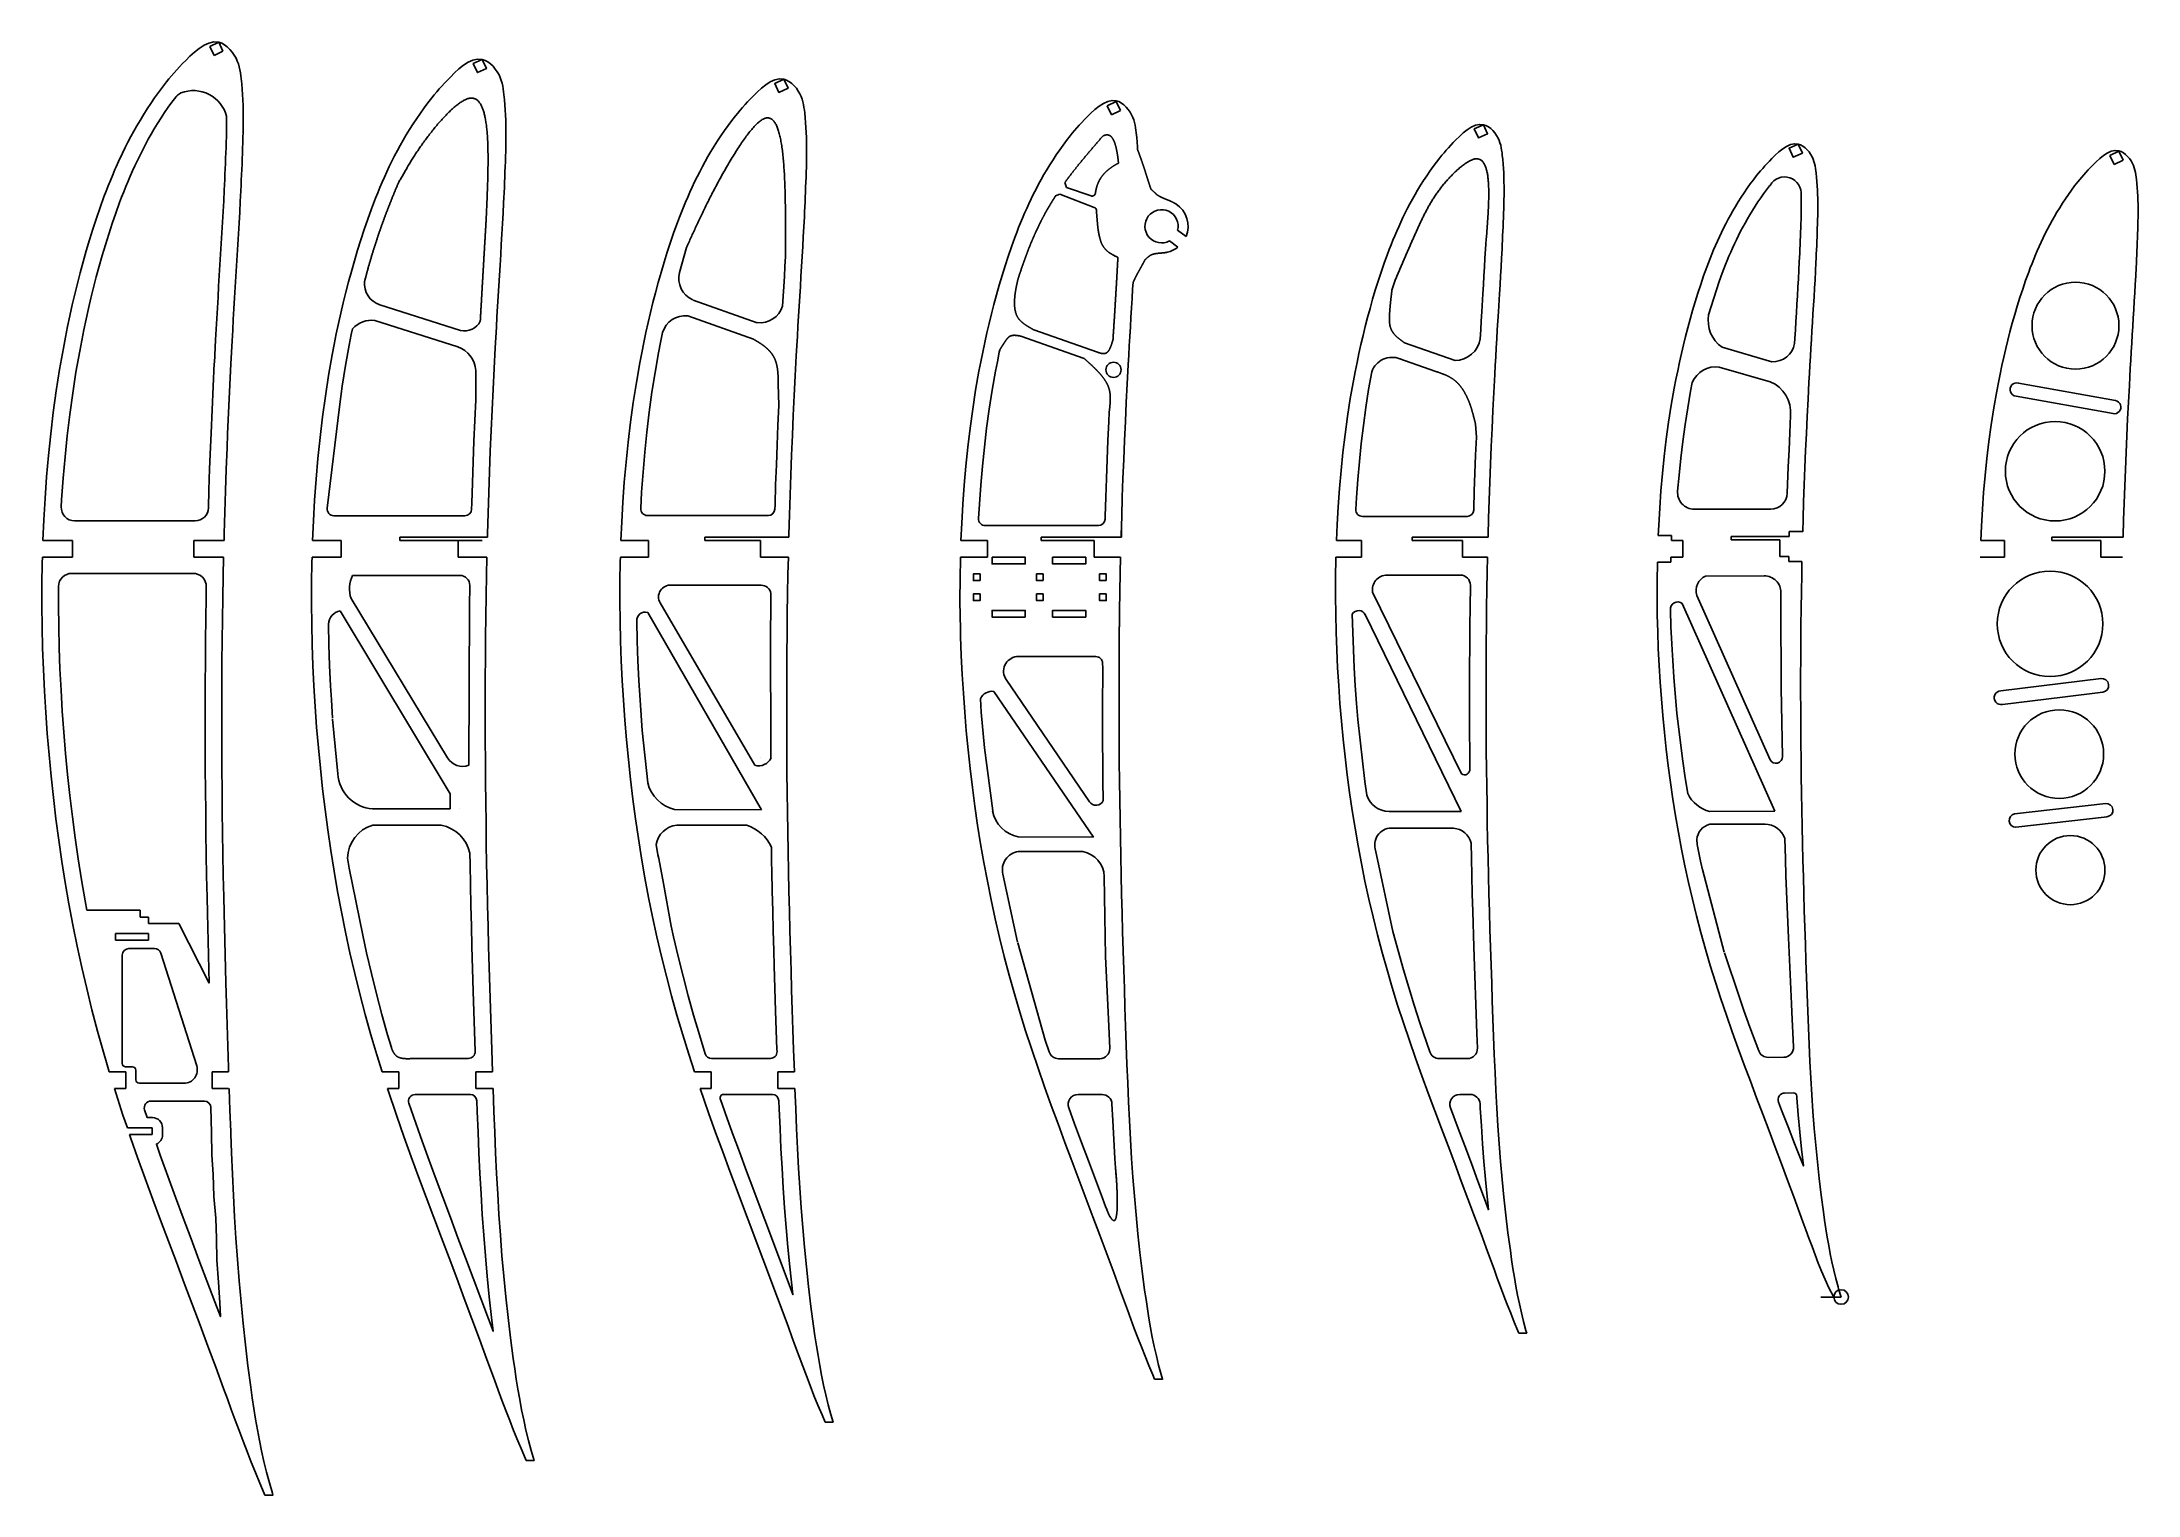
# Model space of a CAD drawing. Header units: inches. Extents: x 284 to 915, y 284 to 722.
import ezdxf

# ---------------------------------------------------------------- set-up
doc = ezdxf.new("R2010")
doc.units = ezdxf.units.IN
doc.header["$MEASUREMENT"] = 0
doc.layers.add('7', color=7, linetype='Continuous')

msp = doc.modelspace()

# ---------------------------------------------------------------- linework, layer by layer
for p, q in [((337.57, 721.9), (334.86, 720.6)), ((334.86, 720.6), (336.16, 717.89)), ((336.16, 717.89), (338.86, 719.19)), ((338.86, 719.19), (337.57, 721.9)), ((607.69, 704.09), (604.98, 702.79)), ((604.98, 702.79), (606.28, 700.09)), ((606.28, 700.09), (608.98, 701.38)), ((608.98, 701.38), (607.69, 704.09)), ((906.64, 687.83), (907.94, 685.12)), ((909.39, 689.11), (906.65, 687.8)), ((910.64, 686.42), (909.35, 689.12)), ((907.94, 685.12), (910.64, 686.42)), ((590.66, 676.12), (601.04, 672.18)), ((592.19, 679.66), (592.68, 678.13)), ((592.68, 678.13), (600.09, 675.65)), ((628.66, 663.37), (626.14, 665.29)), ((478.34, 660.08), (476.19, 652.54)), ((626.23, 660.2), (623.71, 662.12)), ((480.34, 644.26), (499.63, 637.47)), ((384.58, 638.14), (409.53, 630.18)), ((386.04, 642.88), (410.37, 635.12)), ((478.74, 639.52), (498.47, 632.51)), ((377.85, 635.65), (377.4, 633.9)), ((578.99, 633.41), (598, 626.72)), ((601.99, 628.58), (582.88, 635.31)), ((694.39, 631.43), (709.61, 626.06)), ((336.25, 625.33), (335.27, 604.23)), ((341.25, 625.1), (340.26, 604)), ((692.69, 626.72), (703.85, 622.79)), ((789.98, 630.05), (804.96, 625.73)), ((414.91, 623.12), (414.92, 614.21)), ((789.14, 624.12), (804.47, 619.69)), ((609.23, 576.39), (609.23, 572.89)), ((814.25, 574.56), (810.21, 574.56)), ((810.21, 573.06), (810.21, 574.56)), ((284.69, 571.89), (292.61, 571.89)), ((293.61, 571.89), (292.61, 571.89)), ((293.61, 566.89), (293.61, 571.89)), ((330.1, 566.89), (330.1, 571.89)), ((330.1, 571.89), (331.1, 571.89)), ((331.1, 571.89), (339.17, 571.89)), ((365.81, 571.89), (373.44, 571.89)), ((374.44, 571.89), (373.44, 571.89)), ((374.44, 566.89), (374.44, 571.89)), ((392.11, 571.89), (392.11, 572.89)), ((392.11, 572.89), (418.45, 572.89)), ((416.87, 571.89), (392.11, 571.89)), ((409.65, 566.89), (409.65, 571.89)), ((458.62, 571.89), (465.94, 571.89)), ((466.94, 571.89), (465.94, 571.89)), ((466.94, 566.89), (466.94, 571.89)), ((483.87, 571.89), (483.87, 572.89)), ((483.87, 572.89), (509.15, 572.89)), ((500.66, 571.89), (483.87, 571.89)), ((500.66, 566.89), (500.66, 571.89)), ((560.93, 571.89), (567.88, 571.89)), ((568.88, 571.89), (567.88, 571.89)), ((568.88, 566.89), (568.88, 571.89)), ((609.23, 572.89), (585.1, 572.89)), ((585.1, 572.89), (585.1, 571.89)), ((585.1, 571.89), (601.01, 571.89)), ((601.01, 571.89), (601.01, 566.89)), ((673.93, 571.89), (680.49, 571.89)), ((681.49, 571.89), (680.49, 571.89)), ((681.49, 566.89), (681.49, 571.89)), ((696.73, 571.89), (696.73, 572.89)), ((696.73, 572.89), (719.55, 572.89)), ((696.73, 571.89), (711.82, 571.89)), ((711.82, 566.89), (711.82, 571.89)), ((770.79, 573.39), (774.72, 573.39)), ((774.72, 571.89), (774.72, 573.39)), ((774.72, 571.89), (777.04, 571.89)), ((777.04, 571.89), (778.04, 571.89)), ((778.13, 571.89), (778.04, 571.89)), ((778.13, 571.89), (778.13, 566.89)), ((792.72, 572.06), (792.72, 573.06)), ((792.72, 573.06), (810.21, 573.06)), ((807.38, 572.06), (807.38, 567.06)), ((867.83, 571.89), (873.96, 571.89)), ((873.96, 571.89), (874.96, 571.89)), ((874.96, 566.89), (874.96, 571.89)), ((889.22, 571.89), (889.22, 572.89)), ((889.22, 572.89), (910.65, 572.89)), ((903.98, 571.89), (889.22, 571.89)), ((903.98, 566.89), (903.98, 571.89)), ((293.61, 566.89), (284.52, 566.89)), ((330.1, 566.89), (339.04, 566.89)), ((374.44, 566.89), (365.66, 566.89)), ((409.65, 566.89), (418.3, 566.89)), ((466.94, 566.89), (458.47, 566.89)), ((500.66, 566.89), (509, 566.89)), ((568.88, 566.89), (560.78, 566.89)), ((601.01, 566.89), (608.98, 566.89)), ((681.49, 566.89), (673.76, 566.89)), ((711.82, 566.89), (719.38, 566.89)), ((770.54, 565.39), (774.55, 565.39)), ((778.13, 566.89), (774.55, 566.89)), ((774.55, 566.89), (774.55, 565.39)), ((807.38, 567.06), (810.04, 567.06)), ((810.04, 567.06), (810.04, 565.56)), ((814.02, 565.56), (810.04, 565.56)), ((874.96, 566.89), (867.66, 566.89)), ((903.98, 566.89), (910.48, 566.89)), ((377.86, 561.39), (410.12, 561.39)), ((413.01, 552.11), (413.12, 558.33)), ((711.53, 501.59), (684.82, 556.35)), ((804.43, 505.84), (782.38, 555.37)), ((784.92, 561.13), (802.67, 561.23)), ((374.1, 550.67), (407.19, 495.61)), ((406.47, 506.44), (377.44, 554.4)), ((413.01, 552.11), (412.81, 504.23)), ((500.95, 490.81), (466.66, 550.16)), ((498.91, 504.22), (470.41, 553.08)), ((711.49, 490.27), (682.54, 549.63)), ((805.83, 490.42), (777.99, 552.94)), ((503.63, 545.91), (503.77, 506.43)), ((713.95, 527.58), (714.05, 546.3)), ((807.74, 531.89), (807.67, 548.03)), ((774.93, 538.95), (775.12, 535.76)), ((599.63, 493.25), (574.51, 530)), ((603.5, 521.3), (603.58, 533.57)), ((371.48, 523.89), (371.86, 518.35)), ((600.85, 482.61), (570.87, 526.46)), ((371.83, 518.79), (371.86, 518.35)), ((371.83, 518.1), (373.42, 501.64)), ((680.4, 517.95), (682.46, 499.32)), ((776.38, 519.83), (778.18, 505.46)), ((465.04, 514.66), (466.68, 498.9)), ((500.71, 506.43), (500.71, 506.43)), ((567.97, 509.49), (570.48, 490.48)), ((714.06, 505.9), (714.09, 503.04)), ((682.46, 499.32), (683.05, 495.25)), ((407.19, 491.08), (407.19, 495.61)), ((779.54, 496.31), (779.66, 495.65)), ((407.19, 491.08), (383.86, 491.08)), ((404.56, 486.17), (383.96, 486.17)), ((409.92, 491.08), (409.92, 491.08)), ((474.69, 490.87), (500.95, 490.81)), ((475.39, 486.14), (496.51, 486.14)), ((689.76, 490.33), (711.49, 490.27)), ((786.26, 490.27), (805.83, 490.42)), ((802.94, 486.45), (786.26, 486.45)), ((469.19, 480.31), (469.7, 477.29)), ((503.9, 479.51), (503.97, 475.24)), ((578.19, 482.68), (600.85, 482.61)), ((709.17, 485.26), (689.92, 485.26)), ((786.26, 485.45), (786.26, 485.45)), ((376.37, 476.22), (376.84, 473.23)), ((376.84, 473.23), (380.92, 453.09)), ((469.7, 477.29), (469.97, 476.12)), ((469.97, 476.12), (471.47, 468.6)), ((690.92, 454.14), (685.95, 477.27)), ((473.74, 455.75), (471.47, 468.6)), ((573.58, 471.43), (577.96, 450.92)), ((784.08, 472.83), (790.61, 447.95)), ((297.93, 460.6), (313.95, 460.6)), ((313.95, 460.6), (313.95, 458.52)), ((313.95, 458.52), (316.49, 458.52)), ((316.49, 458.52), (316.49, 456.52)), ((316.49, 456.52), (325.58, 456.52)), ((325.58, 456.52), (334.71, 438.59)), ((334.17, 459.72), (334.71, 438.59)), ((339.17, 459.84), (339.71, 438.75)), ((306.49, 451.52), (306.49, 453.52)), ((306.49, 453.52), (313.95, 453.52)), ((306.49, 451.52), (316.49, 451.52)), ((310.57, 449.03), (318.27, 449.03)), ((313.95, 453.52), (316.49, 453.52)), ((316.49, 451.52), (316.49, 453.52)), ((578, 450.79), (586.3, 421.47)), ((716.18, 423.43), (715.28, 449.59)), ((809.92, 452.3), (810.85, 432.4)), ((308.57, 414.41), (308.57, 447.03)), ((320.18, 447.64), (330.95, 413.69)), ((504.75, 443.85), (505.17, 430.32)), ((604.42, 446.66), (605.48, 425.61)), ((790.67, 447.76), (795.18, 434.27)), ((414.14, 436.24), (414.73, 418)), ((304.65, 411.89), (309.65, 411.89)), ((309.57, 413.41), (311.66, 413.41)), ((309.65, 411.89), (309.65, 406.89)), ((312.66, 412.41), (312.66, 409.48)), ((335.56, 411.89), (335.56, 406.89)), ((335.56, 411.89), (340.56, 411.89)), ((386.76, 411.89), (391.76, 411.89)), ((391.76, 411.89), (391.76, 406.89)), ((414.95, 411.89), (414.95, 406.89)), ((414.95, 411.89), (419.95, 411.89)), ((480.76, 411.89), (485.76, 411.89)), ((485.76, 411.89), (485.76, 406.89)), ((510.8, 411.89), (505.8, 411.89)), ((505.8, 411.89), (505.8, 406.89)), ((306.19, 406.89), (309.65, 406.89)), ((313.66, 408.48), (327.14, 408.48)), ((340.56, 406.89), (335.56, 406.89)), ((391.76, 406.89), (388.37, 406.89)), ((420.12, 406.89), (414.95, 406.89)), ((485.76, 406.89), (482.44, 406.89)), ((488.98, 402.43), (488.52, 403.76)), ((489.46, 405.09), (490.87, 405.09)), ((505.8, 406.89), (510.99, 406.89)), ((317.5, 395.01), (310.08, 395.01)), ((310.76, 393.01), (317.5, 393.01)), ((310.76, 393.01), (311.16, 391.83)), ((317.5, 393.01), (317.5, 395.01)), ((825.81, 344.11), (819.68, 344.11))]:
    msp.add_line(p, q)
for points in [[(907.59, 610.1, 1), (908.38, 614.02), (879.2, 619.28, 1.103481), (878.44, 615.35), (907.63, 610.09)], [(892.42, 524.75), (874.4, 522.54, -1.103481), (873.85, 526.6), (904.02, 530.31)], [(903.98, 530.31, -1), (904.57, 526.25), (892.42, 524.75)], [(905.84, 488.72), (878.36, 485.56, -0.901358), (877.95, 489.54), (905.42, 492.69, -1), (905.8, 488.71)]]:
    msp.add_lwpolyline(points, format="xyb")
for points in [[(566.67, 559.82), (566.67, 561.82), (564.67, 561.82), (564.67, 559.82)], [(570.28, 566.82), (570.28, 564.82), (580.28, 564.82), (580.28, 566.82)], [(585.67, 559.82), (585.67, 561.82), (583.67, 561.82), (583.67, 559.82)], [(588.51, 566.82), (588.51, 564.82), (598.51, 564.82), (598.51, 566.82)], [(604.67, 559.82), (604.67, 561.82), (602.67, 561.82), (602.67, 559.82)], [(566.67, 555.82), (566.67, 553.82), (564.67, 553.82), (564.67, 555.82)], [(585.67, 555.82), (585.67, 553.82), (583.67, 553.82), (583.67, 555.82)], [(604.67, 555.82), (604.67, 553.82), (602.67, 553.82), (602.67, 555.82)], [(580.28, 548.82), (580.28, 550.82), (570.28, 550.82), (570.28, 548.82)], [(598.51, 548.82), (598.51, 550.82), (588.51, 550.82), (588.51, 548.82)]]:
    msp.add_lwpolyline(points, close=True)
for points in [[(326.22, 706.65, 0), (326.21, 706.64, 0), (326.2, 706.63, 0), (326.19, 706.63, 0), (326.18, 706.62, 0), (326.17, 706.62, 0), (326.16, 706.61, 0), (326.15, 706.6, 0), (326.14, 706.6, 0), (326.13, 706.59, 0), (326.12, 706.59, 0), (326.11, 706.58, 0), (326.1, 706.58, 0), (326.09, 706.57, 0), (326.08, 706.56, 0), (326.07, 706.56, 0), (326.06, 706.55, 0), (326.05, 706.55, 0), (326.04, 706.54, 0), (326.03, 706.53, 0), (326.02, 706.53, 0), (326.01, 706.52, 0), (326, 706.52, 0), (325.99, 706.51, 0), (325.98, 706.5, 0), (325.97, 706.5, 0), (325.96, 706.49, 0), (325.95, 706.49, 0), (325.94, 706.48, 0), (325.93, 706.47, 0), (325.92, 706.47, 0), (325.91, 706.46, 0), (325.9, 706.46, 0), (325.89, 706.45, 0), (325.89, 706.44, 0), (325.88, 706.44, 0), (325.87, 706.43, 0), (325.86, 706.43, 0), (325.85, 706.42, 0), (325.84, 706.41, 0), (325.83, 706.41, 0), (325.82, 706.4, 0), (325.81, 706.39, 0), (325.8, 706.39, 0), (325.79, 706.38, 0), (325.78, 706.38, 0), (325.77, 706.37, 0), (325.76, 706.36, 0), (325.75, 706.36, 0), (325.74, 706.35, 0), (325.73, 706.35, 0), (325.72, 706.34, 0), (325.71, 706.33, 0), (325.7, 706.33, 0), (325.69, 706.32, 0), (325.68, 706.31, 0), (325.67, 706.31, 0), (325.66, 706.3, 0), (325.66, 706.29, 0), (325.65, 706.29, 0), (325.64, 706.28, 0), (325.63, 706.28, 0), (325.62, 706.27, 0), (325.61, 706.26, 0), (325.6, 706.26, 0), (325.59, 706.25, 0), (325.58, 706.24, 0), (325.57, 706.24, 0), (325.56, 706.23, 0), (325.55, 706.22, 0), (325.54, 706.22, 0), (325.53, 706.21, 0), (325.52, 706.2, 0), (325.51, 706.2, 0), (325.51, 706.19, 0), (325.5, 706.18, 0), (325.49, 706.18, 0), (325.48, 706.17, 0), (325.47, 706.16, 0), (325.46, 706.16, 0), (325.45, 706.15, 0), (325.44, 706.14, 0), (325.43, 706.14, 0), (325.42, 706.13, 0), (325.41, 706.12, 0), (325.4, 706.12, 0), (325.39, 706.11, 0), (325.39, 706.1, 0), (325.38, 706.1, 0), (325.37, 706.09, 0), (325.36, 706.08, 0), (325.35, 706.08, 0), (325.34, 706.07, 0), (325.33, 706.06, 0), (325.32, 706.06, 0), (325.31, 706.05, 0), (325.3, 706.04, 0), (325.29, 706.03, 0), (325.29, 706.03, 0), (325.28, 706.02, 0), (325.27, 706.01, 0), (325.26, 706.01, 0), (325.25, 706, 0), (325.24, 705.99, 0), (325.23, 705.99, 0), (325.22, 705.98, 0), (325.21, 705.97, 0), (325.2, 705.96, 0), (325.2, 705.96, 0), (325.19, 705.95, 0), (325.18, 705.94, 0), (325.17, 705.93, 0), (325.16, 705.93, 0), (325.15, 705.92, 0), (325.14, 705.91, 0), (325.13, 705.91, 0), (325.12, 705.9, 0), (325.12, 705.89, 0), (325.11, 705.88, 0), (325.1, 705.88, 0), (325.09, 705.87, 0), (325.08, 705.86, 0), (325.07, 705.85, 0), (325.06, 705.85, 0), (325.06, 705.84, 0), (325.05, 705.83, 0), (325.04, 705.82, 0), (325.03, 705.82, 0), (325.02, 705.81, 0), (325.01, 705.8, 0), (325, 705.79, 0), (325, 705.79, 0), (324.99, 705.78, 0), (324.98, 705.77, 0), (324.97, 705.76, 0), (324.96, 705.76, 0), (324.95, 705.75, 0), (324.94, 705.74, 0), (324.94, 705.73, 0), (324.93, 705.72, 0), (324.92, 705.72, 0), (324.91, 705.71, 0), (324.9, 705.7, 0), (324.89, 705.69, 0), (324.89, 705.69, 0), (324.88, 705.68, 0), (324.87, 705.67, 0), (324.86, 705.66, 0), (324.85, 705.65, 0), (324.84, 705.65, 0), (324.84, 705.64, 0), (324.83, 705.63, 0), (324.82, 705.62, 0), (324.81, 705.61, 0), (324.8, 705.61, 0), (324.8, 705.6, 0), (324.79, 705.59, 0), (324.78, 705.58, 0), (324.77, 705.57, 0), (324.76, 705.57, 0)], [(391.74, 679.74, 0), (391.91, 680.04, 0), (392.08, 680.34, 0), (392.25, 680.63, 0), (392.42, 680.93, 0), (392.59, 681.23, 0), (392.76, 681.53, 0), (392.93, 681.83, 0), (393.1, 682.13, 0), (393.27, 682.43, 0), (393.44, 682.73, 0), (393.62, 683.03, 0), (393.79, 683.33, 0), (393.97, 683.64, 0), (394.15, 683.94, 0), (394.33, 684.24, 0), (394.51, 684.55, 0), (394.69, 684.85, 0), (394.87, 685.16, 0), (395.06, 685.46, 0), (395.24, 685.77, 0), (395.43, 686.08, 0), (395.62, 686.39, 0), (395.82, 686.7, 0), (396.01, 687.01, 0), (396.21, 687.32, 0), (396.41, 687.64, 0), (396.61, 687.95, 0), (396.82, 688.27, 0), (397.02, 688.59, 0), (397.23, 688.91, 0), (397.45, 689.23, 0), (397.66, 689.55, 0), (397.88, 689.87, 0), (398.11, 690.2, 0), (398.33, 690.52, 0), (398.56, 690.85, 0), (398.79, 691.18, 0), (399.03, 691.51, 0), (399.27, 691.85, 0), (399.51, 692.18, 0), (399.76, 692.52, 0), (400.01, 692.86, 0), (400.26, 693.19, 0), (400.51, 693.53, 0), (400.77, 693.87, 0), (401.03, 694.21, 0), (401.29, 694.55, 0), (401.56, 694.88, 0), (401.83, 695.22, 0), (402.1, 695.56, 0), (402.37, 695.89, 0), (402.64, 696.22, 0), (402.91, 696.55, 0), (403.19, 696.88, 0), (403.46, 697.21, 0), (403.74, 697.53, 0), (404.02, 697.85, 0), (404.29, 698.17, 0), (404.57, 698.48, 0), (404.85, 698.79, 0), (405.13, 699.09, 0), (405.41, 699.39, 0), (405.69, 699.69, 0), (405.97, 699.98, 0), (406.25, 700.26, 0), (406.52, 700.54, 0), (406.8, 700.82, 0), (407.08, 701.09, 0), (407.35, 701.35, 0), (407.62, 701.61, 0), (407.9, 701.85, 0), (408.17, 702.1, 0), (408.44, 702.33, 0), (408.7, 702.56, 0), (408.97, 702.78, 0), (409.23, 702.99, 0), (409.49, 703.19, 0), (409.75, 703.38, 0), (410, 703.57, 0), (410.25, 703.74, 0), (410.5, 703.91, 0), (410.75, 704.06, 0), (410.99, 704.21, 0), (411.23, 704.35, 0), (411.47, 704.47, 0), (411.7, 704.59, 0), (411.93, 704.69, 0), (412.15, 704.78, 0), (412.37, 704.86, 0), (412.59, 704.93, 0), (412.8, 704.99, 0), (413, 705.03, 0), (413.2, 705.06, 0), (413.4, 705.08, 0), (413.59, 705.09, 0), (413.78, 705.09, 0), (413.96, 705.07, 0), (414.14, 705.04, 0), (414.32, 705, 0), (414.49, 704.95, 0), (414.65, 704.89, 0), (414.82, 704.82, 0), (414.97, 704.74, 0), (415.13, 704.64, 0), (415.28, 704.54, 0), (415.42, 704.42, 0), (415.56, 704.29, 0), (415.7, 704.16, 0), (415.83, 704.01, 0), (415.96, 703.85, 0), (416.09, 703.69, 0), (416.21, 703.51, 0), (416.33, 703.32, 0), (416.45, 703.13, 0), (416.56, 702.92, 0), (416.67, 702.7, 0), (416.77, 702.48, 0), (416.87, 702.25, 0), (416.97, 702, 0), (417.06, 701.75, 0), (417.16, 701.49, 0), (417.24, 701.22, 0), (417.33, 700.94, 0), (417.41, 700.66, 0), (417.49, 700.36, 0), (417.56, 700.06, 0), (417.63, 699.75, 0), (417.7, 699.43, 0), (417.77, 699.11, 0), (417.83, 698.77, 0), (417.89, 698.43, 0), (417.95, 698.08, 0), (418, 697.73, 0), (418.06, 697.37, 0), (418.11, 696.99, 0), (418.15, 696.62, 0), (418.2, 696.23, 0), (418.24, 695.84, 0), (418.28, 695.45, 0), (418.32, 695.04, 0), (418.35, 694.63, 0), (418.38, 694.22, 0), (418.41, 693.8, 0), (418.44, 693.37, 0), (418.46, 692.93, 0), (418.49, 692.49, 0), (418.51, 692.05, 0), (418.53, 691.6, 0), (418.55, 691.14, 0), (418.56, 690.68, 0), (418.57, 690.22, 0), (418.59, 689.75, 0), (418.59, 689.27, 0), (418.6, 688.79, 0), (418.61, 688.31, 0), (418.61, 687.82, 0), (418.62, 687.32, 0), (418.62, 686.82, 0), (418.62, 686.32, 0), (418.61, 685.82, 0), (418.61, 685.31, 0), (418.61, 684.79, 0), (418.6, 684.28, 0), (418.59, 683.76, 0), (418.58, 683.23, 0), (418.57, 682.7, 0), (418.56, 682.17, 0), (418.55, 681.64, 0), (418.54, 681.11, 0), (418.52, 680.57, 0), (418.51, 680.03, 0), (418.49, 679.48, 0), (418.47, 678.94, 0), (418.46, 678.39, 0), (418.44, 677.84, 0), (418.42, 677.28, 0), (418.4, 676.73, 0), (418.38, 676.17, 0), (418.36, 675.62, 0), (418.33, 675.06, 0), (418.31, 674.5, 0), (418.29, 673.94, 0), (418.27, 673.37, 0), (418.24, 672.81, 0), (418.22, 672.25, 0), (418.19, 671.68, 0), (418.17, 671.11, 0), (418.14, 670.55, 0), (418.12, 669.98, 0), (418.09, 669.41, 0), (418.07, 668.85, 0)], [(478.34, 660.08, 0), (478.52, 660.46, 0), (478.69, 660.85, 0), (478.86, 661.24, 0), (479.03, 661.63, 0), (479.21, 662.02, 0), (479.38, 662.41, 0), (479.55, 662.8, 0), (479.73, 663.19, 0), (479.91, 663.58, 0), (480.09, 663.98, 0), (480.26, 664.37, 0), (480.44, 664.77, 0), (480.63, 665.17, 0), (480.81, 665.57, 0), (480.99, 665.97, 0), (481.18, 666.37, 0), (481.37, 666.77, 0), (481.55, 667.18, 0), (481.74, 667.58, 0), (481.94, 667.99, 0), (482.13, 668.4, 0), (482.32, 668.82, 0), (482.52, 669.23, 0), (482.72, 669.65, 0), (482.92, 670.07, 0), (483.12, 670.49, 0), (483.33, 670.91, 0), (483.54, 671.34, 0), (483.75, 671.76, 0), (483.96, 672.19, 0), (484.17, 672.63, 0), (484.39, 673.06, 0), (484.61, 673.5, 0), (484.83, 673.94, 0), (485.05, 674.38, 0), (485.28, 674.83, 0), (485.51, 675.28, 0), (485.74, 675.73, 0), (485.97, 676.19, 0), (486.21, 676.64, 0), (486.45, 677.11, 0), (486.7, 677.57, 0), (486.94, 678.04, 0), (487.19, 678.51, 0), (487.45, 678.98, 0), (487.7, 679.46, 0), (487.96, 679.94, 0), (488.22, 680.42, 0), (488.49, 680.91, 0), (488.75, 681.39, 0), (489.02, 681.88, 0), (489.29, 682.36, 0), (489.56, 682.85, 0), (489.84, 683.33, 0), (490.11, 683.82, 0), (490.39, 684.3, 0), (490.67, 684.79, 0), (490.95, 685.27, 0), (491.23, 685.75, 0), (491.51, 686.22, 0), (491.8, 686.7, 0), (492.08, 687.17, 0), (492.37, 687.64, 0), (492.65, 688.1, 0), (492.94, 688.56, 0), (493.22, 689.01, 0), (493.51, 689.46, 0), (493.79, 689.91, 0), (494.08, 690.34, 0), (494.36, 690.78, 0), (494.65, 691.2, 0), (494.93, 691.62, 0), (495.21, 692.03, 0), (495.49, 692.43, 0), (495.77, 692.83, 0), (496.05, 693.22, 0), (496.33, 693.59, 0), (496.61, 693.96, 0), (496.88, 694.32, 0), (497.15, 694.67, 0), (497.42, 695.01, 0), (497.69, 695.34, 0), (497.96, 695.66, 0), (498.22, 695.96, 0), (498.48, 696.26, 0), (498.74, 696.54, 0), (499, 696.81, 0), (499.25, 697.07, 0), (499.5, 697.31, 0), (499.75, 697.54, 0), (499.99, 697.76, 0), (500.23, 697.96, 0), (500.47, 698.14, 0), (500.7, 698.32, 0), (500.93, 698.47, 0), (501.16, 698.61, 0), (501.38, 698.74, 0), (501.6, 698.84, 0), (501.81, 698.93, 0), (502.02, 699.01, 0), (502.22, 699.06, 0), (502.42, 699.1, 0), (502.61, 699.12, 0), (502.8, 699.13, 0), (502.99, 699.12, 0), (503.17, 699.09, 0), (503.34, 699.05, 0), (503.52, 698.99, 0), (503.68, 698.91, 0), (503.85, 698.82, 0), (504.01, 698.72, 0), (504.17, 698.6, 0), (504.32, 698.46, 0), (504.47, 698.31, 0), (504.61, 698.14, 0), (504.75, 697.96, 0), (504.89, 697.77, 0), (505.02, 697.56, 0), (505.15, 697.34, 0), (505.28, 697.11, 0), (505.4, 696.86, 0), (505.52, 696.6, 0), (505.64, 696.32, 0), (505.75, 696.03, 0), (505.86, 695.73, 0), (505.96, 695.42, 0), (506.06, 695.09, 0), (506.16, 694.76, 0), (506.26, 694.41, 0), (506.35, 694.05, 0), (506.44, 693.67, 0), (506.53, 693.29, 0), (506.61, 692.9, 0), (506.69, 692.49, 0), (506.77, 692.07, 0), (506.85, 691.65, 0), (506.92, 691.21, 0), (506.99, 690.76, 0), (507.06, 690.3, 0), (507.12, 689.83, 0), (507.19, 689.36, 0), (507.25, 688.87, 0), (507.3, 688.37, 0), (507.36, 687.87, 0), (507.41, 687.35, 0), (507.46, 686.83, 0), (507.51, 686.3, 0), (507.55, 685.76, 0), (507.6, 685.21, 0), (507.64, 684.66, 0), (507.68, 684.09, 0), (507.72, 683.52, 0), (507.75, 682.94, 0), (507.79, 682.36, 0), (507.82, 681.77, 0), (507.85, 681.17, 0), (507.88, 680.56, 0), (507.9, 679.95, 0), (507.93, 679.33, 0), (507.95, 678.7, 0), (507.97, 678.07, 0), (507.99, 677.44, 0), (508.01, 676.8, 0), (508.03, 676.15, 0), (508.04, 675.5, 0), (508.06, 674.84, 0), (508.07, 674.18, 0), (508.08, 673.51, 0), (508.1, 672.84, 0), (508.11, 672.17, 0), (508.12, 671.49, 0), (508.12, 670.8, 0), (508.13, 670.12, 0), (508.14, 669.43, 0), (508.14, 668.74, 0), (508.15, 668.04, 0), (508.15, 667.34, 0), (508.15, 666.64, 0), (508.16, 665.94, 0), (508.16, 665.23, 0), (508.16, 664.52, 0), (508.16, 663.81, 0), (508.16, 663.1, 0), (508.16, 662.39, 0), (508.16, 661.67, 0), (508.16, 660.96, 0), (508.16, 660.24, 0), (508.16, 659.52, 0), (508.16, 658.81, 0), (508.15, 658.09, 0), (508.15, 657.37, 0)], [(603.6, 693.63, 0), (603.65, 693.66, 0), (603.7, 693.69, 0), (603.75, 693.71, 0), (603.8, 693.74, 0), (603.85, 693.76, 0), (603.9, 693.78, 0), (603.95, 693.81, 0), (604, 693.83, 0), (604.04, 693.85, 0), (604.09, 693.86, 0), (604.14, 693.88, 0), (604.19, 693.9, 0), (604.23, 693.91, 0), (604.28, 693.93, 0), (604.33, 693.94, 0), (604.37, 693.96, 0), (604.42, 693.97, 0), (604.46, 693.98, 0), (604.51, 693.99, 0), (604.55, 694, 0), (604.6, 694, 0), (604.64, 694.01, 0), (604.69, 694.01, 0), (604.73, 694.02, 0), (604.77, 694.02, 0), (604.82, 694.02, 0), (604.86, 694.03, 0), (604.9, 694.03, 0), (604.95, 694.02, 0), (604.99, 694.02, 0), (605.03, 694.02, 0), (605.07, 694.02, 0), (605.11, 694.01, 0), (605.15, 694, 0), (605.2, 694, 0), (605.24, 693.99, 0), (605.28, 693.98, 0), (605.32, 693.97, 0), (605.36, 693.96, 0), (605.4, 693.94, 0), (605.44, 693.93, 0), (605.47, 693.92, 0), (605.51, 693.9, 0), (605.55, 693.88, 0), (605.59, 693.86, 0), (605.63, 693.85, 0), (605.67, 693.83, 0), (605.7, 693.8, 0), (605.74, 693.78, 0), (605.78, 693.76, 0), (605.81, 693.74, 0), (605.85, 693.71, 0), (605.89, 693.68, 0), (605.92, 693.66, 0), (605.96, 693.63, 0), (605.99, 693.6, 0), (606.03, 693.57, 0), (606.06, 693.54, 0), (606.1, 693.5, 0), (606.13, 693.47, 0), (606.16, 693.44, 0), (606.2, 693.4, 0), (606.23, 693.37, 0), (606.26, 693.33, 0), (606.3, 693.29, 0), (606.33, 693.25, 0), (606.36, 693.21, 0), (606.39, 693.17, 0), (606.43, 693.13, 0), (606.46, 693.08, 0), (606.49, 693.04, 0), (606.52, 692.99, 0), (606.55, 692.95, 0), (606.58, 692.9, 0), (606.61, 692.85, 0), (606.64, 692.8, 0), (606.67, 692.75, 0), (606.7, 692.7, 0), (606.73, 692.65, 0), (606.76, 692.59, 0), (606.79, 692.54, 0), (606.82, 692.48, 0), (606.85, 692.43, 0), (606.88, 692.37, 0), (606.9, 692.31, 0), (606.93, 692.25, 0), (606.96, 692.19, 0), (606.99, 692.13, 0), (607.01, 692.07, 0), (607.04, 692.01, 0), (607.07, 691.94, 0), (607.09, 691.88, 0), (607.12, 691.81, 0), (607.14, 691.75, 0), (607.17, 691.68, 0), (607.19, 691.61, 0), (607.22, 691.54, 0), (607.24, 691.47, 0), (607.27, 691.4, 0), (607.29, 691.33, 0), (607.32, 691.25, 0), (607.34, 691.18, 0), (607.36, 691.11, 0), (607.39, 691.03, 0), (607.41, 690.95, 0), (607.43, 690.87, 0), (607.46, 690.8, 0), (607.48, 690.72, 0), (607.5, 690.63, 0), (607.52, 690.55, 0), (607.55, 690.47, 0), (607.57, 690.39, 0), (607.59, 690.3, 0), (607.61, 690.22, 0), (607.63, 690.13, 0), (607.65, 690.05, 0), (607.67, 689.96, 0), (607.69, 689.87, 0), (607.71, 689.78, 0), (607.73, 689.69, 0), (607.75, 689.6, 0), (607.77, 689.51, 0), (607.79, 689.41, 0), (607.81, 689.32, 0), (607.83, 689.22, 0), (607.85, 689.13, 0), (607.86, 689.03, 0), (607.88, 688.93, 0), (607.9, 688.84, 0), (607.92, 688.74, 0), (607.94, 688.64, 0), (607.95, 688.54, 0), (607.97, 688.43, 0), (607.99, 688.33, 0), (608, 688.23, 0), (608.02, 688.12, 0), (608.04, 688.02, 0), (608.05, 687.91, 0), (608.07, 687.8, 0), (608.08, 687.7, 0), (608.1, 687.59, 0), (608.11, 687.48, 0), (608.13, 687.37, 0), (608.14, 687.26, 0), (608.16, 687.14, 0), (608.17, 687.03, 0), (608.19, 686.92, 0), (608.2, 686.8, 0), (608.21, 686.69, 0), (608.23, 686.57, 0), (608.24, 686.45, 0), (608.25, 686.34, 0), (608.27, 686.22, 0), (608.28, 686.1, 0), (608.29, 685.98, 0), (608.3, 685.86, 0), (608.32, 685.73, 0), (608.33, 685.61, 0), (608.34, 685.49, 0)], [(592.19, 679.66, 0), (592.27, 679.78, 0), (592.36, 679.89, 0), (592.44, 680.01, 0), (592.52, 680.12, 0), (592.61, 680.23, 0), (592.69, 680.35, 0), (592.78, 680.46, 0), (592.86, 680.57, 0), (592.94, 680.69, 0), (593.03, 680.8, 0), (593.11, 680.91, 0), (593.2, 681.03, 0), (593.28, 681.14, 0), (593.37, 681.25, 0), (593.46, 681.37, 0), (593.54, 681.48, 0), (593.63, 681.59, 0), (593.71, 681.7, 0), (593.8, 681.82, 0), (593.88, 681.93, 0), (593.97, 682.04, 0), (594.06, 682.15, 0), (594.14, 682.27, 0), (594.23, 682.38, 0), (594.32, 682.49, 0), (594.4, 682.6, 0), (594.49, 682.71, 0), (594.58, 682.83, 0), (594.66, 682.94, 0), (594.75, 683.05, 0), (594.84, 683.16, 0), (594.93, 683.27, 0), (595.01, 683.38, 0), (595.1, 683.5, 0), (595.19, 683.61, 0), (595.28, 683.72, 0), (595.37, 683.83, 0), (595.46, 683.94, 0), (595.54, 684.05, 0), (595.63, 684.16, 0), (595.72, 684.27, 0), (595.81, 684.38, 0), (595.9, 684.49, 0), (595.99, 684.61, 0), (596.08, 684.72, 0), (596.17, 684.83, 0), (596.25, 684.94, 0), (596.34, 685.05, 0), (596.43, 685.16, 0), (596.52, 685.27, 0), (596.61, 685.38, 0), (596.7, 685.49, 0), (596.79, 685.6, 0), (596.88, 685.71, 0), (596.97, 685.82, 0), (597.06, 685.93, 0), (597.15, 686.04, 0), (597.24, 686.15, 0), (597.33, 686.26, 0), (597.42, 686.37, 0), (597.51, 686.48, 0), (597.6, 686.59, 0), (597.69, 686.7, 0), (597.78, 686.8, 0), (597.88, 686.91, 0), (597.97, 687.02, 0), (598.06, 687.13, 0), (598.15, 687.24, 0), (598.24, 687.35, 0), (598.33, 687.46, 0), (598.42, 687.57, 0), (598.51, 687.68, 0), (598.6, 687.79, 0), (598.7, 687.9, 0), (598.79, 688.01, 0), (598.88, 688.11, 0), (598.97, 688.22, 0), (599.06, 688.33, 0), (599.15, 688.44, 0), (599.25, 688.55, 0), (599.34, 688.66, 0), (599.43, 688.77, 0), (599.52, 688.88, 0), (599.61, 688.98, 0), (599.71, 689.09, 0), (599.8, 689.2, 0), (599.89, 689.31, 0), (599.98, 689.42, 0), (600.07, 689.53, 0), (600.17, 689.64, 0), (600.26, 689.74, 0), (600.35, 689.85, 0), (600.44, 689.96, 0), (600.54, 690.07, 0), (600.63, 690.18, 0), (600.72, 690.29, 0), (600.81, 690.39, 0), (600.91, 690.5, 0), (601, 690.61, 0), (601.09, 690.72, 0), (601.18, 690.83, 0), (601.28, 690.93, 0), (601.37, 691.04, 0), (601.46, 691.15, 0), (601.56, 691.26, 0), (601.65, 691.37, 0), (601.74, 691.47, 0), (601.83, 691.58, 0), (601.93, 691.69, 0), (602.02, 691.8, 0), (602.11, 691.91, 0), (602.21, 692.01, 0), (602.3, 692.12, 0), (602.39, 692.23, 0), (602.49, 692.34, 0), (602.58, 692.45, 0), (602.67, 692.55, 0), (602.77, 692.66, 0), (602.86, 692.77, 0), (602.95, 692.88, 0), (603.04, 692.99, 0), (603.14, 693.09, 0), (603.23, 693.2, 0), (603.32, 693.31, 0), (603.42, 693.42, 0), (603.51, 693.53, 0), (603.6, 693.63, 0)], [(618.12, 677.66, 0), (618.09, 677.73, 0), (618.07, 677.79, 0), (618.05, 677.85, 0), (618.03, 677.92, 0), (618, 677.98, 0), (617.98, 678.05, 0), (617.96, 678.11, 0), (617.93, 678.18, 0), (617.91, 678.24, 0), (617.89, 678.31, 0), (617.87, 678.38, 0), (617.84, 678.45, 0), (617.82, 678.51, 0), (617.8, 678.58, 0), (617.77, 678.65, 0), (617.75, 678.72, 0), (617.73, 678.79, 0), (617.7, 678.87, 0), (617.68, 678.94, 0), (617.65, 679.01, 0), (617.63, 679.08, 0), (617.61, 679.16, 0), (617.58, 679.23, 0), (617.56, 679.3, 0), (617.53, 679.38, 0), (617.51, 679.46, 0), (617.48, 679.53, 0), (617.46, 679.61, 0), (617.44, 679.68, 0), (617.41, 679.76, 0), (617.39, 679.84, 0), (617.36, 679.92, 0), (617.33, 680, 0), (617.31, 680.08, 0), (617.28, 680.16, 0), (617.26, 680.24, 0), (617.23, 680.32, 0), (617.21, 680.4, 0), (617.18, 680.48, 0), (617.15, 680.57, 0), (617.13, 680.65, 0), (617.1, 680.73, 0), (617.07, 680.82, 0), (617.05, 680.9, 0), (617.02, 680.99, 0), (616.99, 681.07, 0), (616.97, 681.16, 0), (616.94, 681.25, 0), (616.91, 681.33, 0), (616.88, 681.42, 0), (616.86, 681.51, 0), (616.83, 681.6, 0), (616.8, 681.69, 0), (616.77, 681.78, 0), (616.74, 681.87, 0), (616.71, 681.96, 0), (616.68, 682.05, 0), (616.66, 682.14, 0), (616.63, 682.23, 0), (616.6, 682.33, 0), (616.57, 682.42, 0), (616.54, 682.51, 0), (616.51, 682.61, 0), (616.48, 682.7, 0), (616.45, 682.8, 0), (616.42, 682.89, 0), (616.38, 682.99, 0), (616.35, 683.09, 0), (616.32, 683.18, 0), (616.29, 683.28, 0), (616.26, 683.38, 0), (616.23, 683.48, 0), (616.19, 683.58, 0), (616.16, 683.68, 0), (616.13, 683.78, 0), (616.1, 683.88, 0), (616.06, 683.98, 0), (616.03, 684.08, 0), (616, 684.18, 0), (615.96, 684.29, 0), (615.93, 684.39, 0), (615.89, 684.49, 0), (615.86, 684.6, 0), (615.83, 684.7, 0), (615.79, 684.81, 0), (615.76, 684.91, 0), (615.72, 685.02, 0), (615.68, 685.13, 0), (615.65, 685.23, 0), (615.61, 685.34, 0), (615.58, 685.45, 0), (615.54, 685.56, 0), (615.5, 685.67, 0), (615.46, 685.78, 0), (615.43, 685.89, 0), (615.39, 686, 0), (615.35, 686.11, 0), (615.31, 686.22, 0), (615.27, 686.33, 0), (615.23, 686.44, 0), (615.2, 686.56, 0), (615.16, 686.67, 0), (615.12, 686.78, 0), (615.08, 686.9, 0), (615.04, 687.01, 0), (614.99, 687.13, 0), (614.95, 687.24, 0), (614.91, 687.36, 0), (614.87, 687.48, 0), (614.83, 687.59, 0), (614.79, 687.71, 0), (614.74, 687.83, 0), (614.7, 687.95, 0), (614.66, 688.07, 0), (614.61, 688.19, 0), (614.57, 688.31, 0), (614.53, 688.43, 0), (614.48, 688.55, 0), (614.44, 688.67, 0), (614.39, 688.79, 0), (614.35, 688.92, 0), (614.3, 689.04, 0), (614.25, 689.16, 0), (614.21, 689.29, 0), (614.16, 689.41, 0), (614.11, 689.53, 0), (614.07, 689.66, 0)], [(608.34, 685.49, 0), (608.22, 685.43, 0), (608.11, 685.37, 0), (608, 685.31, 0), (607.89, 685.25, 0), (607.78, 685.2, 0), (607.67, 685.14, 0), (607.56, 685.08, 0), (607.46, 685.02, 0), (607.35, 684.96, 0), (607.25, 684.9, 0), (607.15, 684.84, 0), (607.05, 684.78, 0), (606.95, 684.72, 0), (606.85, 684.66, 0), (606.75, 684.6, 0), (606.66, 684.54, 0), (606.56, 684.47, 0), (606.47, 684.41, 0), (606.38, 684.35, 0), (606.29, 684.29, 0), (606.2, 684.23, 0), (606.11, 684.17, 0), (606.02, 684.11, 0), (605.94, 684.04, 0), (605.85, 683.98, 0), (605.77, 683.92, 0), (605.69, 683.86, 0), (605.6, 683.8, 0), (605.52, 683.73, 0), (605.45, 683.67, 0), (605.37, 683.61, 0), (605.29, 683.54, 0), (605.21, 683.48, 0), (605.14, 683.42, 0), (605.07, 683.36, 0), (604.99, 683.29, 0), (604.92, 683.23, 0), (604.85, 683.17, 0), (604.78, 683.1, 0), (604.71, 683.04, 0), (604.64, 682.98, 0), (604.58, 682.91, 0), (604.51, 682.85, 0), (604.45, 682.79, 0), (604.38, 682.73, 0), (604.32, 682.66, 0), (604.26, 682.6, 0), (604.2, 682.54, 0), (604.14, 682.47, 0), (604.08, 682.41, 0), (604.02, 682.35, 0), (603.96, 682.28, 0), (603.91, 682.22, 0), (603.85, 682.16, 0), (603.8, 682.09, 0), (603.74, 682.03, 0), (603.69, 681.97, 0), (603.64, 681.9, 0), (603.59, 681.84, 0), (603.54, 681.78, 0), (603.49, 681.71, 0), (603.44, 681.65, 0), (603.39, 681.59, 0), (603.35, 681.52, 0), (603.3, 681.46, 0), (603.26, 681.4, 0), (603.21, 681.34, 0), (603.17, 681.27, 0), (603.13, 681.21, 0), (603.08, 681.15, 0), (603.04, 681.09, 0), (603, 681.03, 0), (602.96, 680.96, 0), (602.92, 680.9, 0), (602.89, 680.84, 0), (602.85, 680.78, 0), (602.81, 680.72, 0), (602.77, 680.66, 0), (602.74, 680.59, 0), (602.7, 680.53, 0), (602.67, 680.47, 0), (602.64, 680.41, 0), (602.6, 680.35, 0), (602.57, 680.29, 0), (602.54, 680.23, 0), (602.51, 680.17, 0), (602.48, 680.11, 0), (602.45, 680.05, 0), (602.42, 679.99, 0), (602.39, 679.93, 0), (602.36, 679.87, 0), (602.34, 679.81, 0), (602.31, 679.75, 0), (602.28, 679.7, 0), (602.26, 679.64, 0), (602.23, 679.58, 0), (602.21, 679.52, 0), (602.18, 679.46, 0), (602.16, 679.41, 0), (602.14, 679.35, 0), (602.11, 679.29, 0), (602.09, 679.23, 0), (602.07, 679.18, 0), (602.05, 679.12, 0), (602.03, 679.07, 0), (602.01, 679.01, 0), (601.99, 678.95, 0), (601.97, 678.9, 0), (601.95, 678.84, 0), (601.93, 678.79, 0), (601.91, 678.73, 0), (601.9, 678.68, 0), (601.88, 678.63, 0), (601.86, 678.57, 0), (601.84, 678.52, 0), (601.83, 678.47, 0), (601.81, 678.41, 0), (601.8, 678.36, 0), (601.78, 678.31, 0), (601.77, 678.26, 0), (601.75, 678.21, 0), (601.74, 678.16, 0), (601.73, 678.1, 0), (601.71, 678.05, 0), (601.7, 678, 0), (601.69, 677.96, 0), (601.67, 677.91, 0), (601.66, 677.86, 0), (601.65, 677.81, 0), (601.64, 677.76, 0), (601.62, 677.71, 0), (601.61, 677.66, 0), (601.6, 677.62, 0), (601.59, 677.57, 0), (601.58, 677.52, 0), (601.57, 677.48, 0), (601.56, 677.43, 0), (601.55, 677.39, 0), (601.54, 677.34, 0), (601.53, 677.29, 0), (601.52, 677.25, 0), (601.52, 677.2, 0), (601.51, 677.16, 0), (601.5, 677.12, 0), (601.49, 677.07, 0), (601.48, 677.03, 0), (601.48, 676.98, 0), (601.47, 676.94, 0), (601.46, 676.9, 0), (601.45, 676.86, 0), (601.45, 676.81, 0), (601.44, 676.77, 0), (601.44, 676.73, 0), (601.43, 676.69, 0), (601.42, 676.65, 0), (601.42, 676.6, 0), (601.41, 676.56, 0), (601.41, 676.52, 0), (601.4, 676.48, 0)], [(690.63, 647.28, 0), (691.61, 650.31, 0), (691.74, 650.61, 0), (691.87, 650.91, 0), (691.99, 651.21, 0), (692.12, 651.51, 0), (692.25, 651.81, 0), (692.38, 652.1, 0), (692.51, 652.4, 0), (692.64, 652.7, 0), (692.76, 653, 0), (692.89, 653.3, 0), (693.02, 653.6, 0), (693.15, 653.9, 0), (693.28, 654.2, 0), (693.41, 654.5, 0), (693.53, 654.8, 0), (693.66, 655.09, 0), (693.79, 655.39, 0), (693.92, 655.69, 0), (694.05, 655.99, 0), (694.18, 656.29, 0), (694.3, 656.58, 0), (694.43, 656.88, 0), (694.56, 657.18, 0), (694.69, 657.47, 0), (694.82, 657.77, 0), (694.94, 658.07, 0), (695.07, 658.36, 0), (695.2, 658.66, 0), (695.33, 658.95, 0), (695.46, 659.25, 0), (695.59, 659.54, 0), (695.72, 659.84, 0), (695.84, 660.13, 0), (695.97, 660.42, 0), (696.1, 660.72, 0), (696.23, 661.01, 0), (696.36, 661.3, 0), (696.49, 661.59, 0), (696.61, 661.88, 0), (696.74, 662.17, 0), (696.87, 662.47, 0), (697, 662.76, 0), (697.13, 663.05, 0), (697.26, 663.33, 0), (697.39, 663.62, 0), (697.51, 663.91, 0), (697.64, 664.2, 0), (697.77, 664.49, 0), (697.9, 664.77, 0), (698.03, 665.06, 0), (698.16, 665.34, 0), (698.29, 665.63, 0), (698.41, 665.91, 0), (698.54, 666.2, 0), (698.67, 666.48, 0), (698.8, 666.76, 0), (698.93, 667.05, 0), (699.06, 667.33, 0), (699.19, 667.61, 0), (699.33, 667.89, 0), (699.46, 668.17, 0), (699.59, 668.45, 0), (699.73, 668.73, 0), (699.86, 669.01, 0), (700, 669.29, 0), (700.13, 669.57, 0), (700.27, 669.85, 0), (700.41, 670.12, 0), (700.55, 670.4, 0), (700.7, 670.68, 0), (700.84, 670.96, 0), (700.99, 671.23, 0), (701.13, 671.51, 0), (701.28, 671.78, 0), (701.43, 672.06, 0), (701.58, 672.33, 0), (701.74, 672.61, 0), (701.89, 672.88, 0), (702.05, 673.16, 0), (702.21, 673.43, 0), (702.37, 673.7, 0), (702.54, 673.98, 0), (702.71, 674.25, 0), (702.88, 674.52, 0), (703.05, 674.8, 0), (703.22, 675.07, 0), (703.4, 675.34, 0), (703.58, 675.61, 0), (703.76, 675.89, 0), (703.95, 676.16, 0), (704.13, 676.43, 0), (704.33, 676.7, 0), (704.52, 676.97, 0), (704.72, 677.24, 0), (704.92, 677.51, 0), (705.12, 677.78, 0), (705.33, 678.06, 0), (705.54, 678.33, 0), (705.76, 678.6, 0), (705.97, 678.87, 0), (706.19, 679.14, 0), (706.42, 679.41, 0), (706.65, 679.68, 0), (706.88, 679.95, 0), (707.12, 680.22, 0), (707.36, 680.49, 0), (707.6, 680.76, 0), (707.85, 681.03, 0), (708.1, 681.3, 0), (708.36, 681.57, 0), (708.62, 681.83, 0), (708.88, 682.09, 0), (709.14, 682.35, 0), (709.4, 682.61, 0), (709.67, 682.86, 0), (709.93, 683.11, 0), (710.2, 683.36, 0), (710.46, 683.6, 0), (710.73, 683.83, 0), (711, 684.06, 0), (711.26, 684.28, 0), (711.53, 684.5, 0), (711.79, 684.71, 0), (712.06, 684.91, 0), (712.32, 685.11, 0), (712.58, 685.29, 0), (712.83, 685.47, 0), (713.09, 685.64, 0), (713.34, 685.8, 0), (713.58, 685.95, 0), (713.83, 686.09, 0), (714.07, 686.21, 0), (714.3, 686.33, 0), (714.53, 686.44, 0), (714.76, 686.53, 0), (714.98, 686.61, 0), (715.19, 686.68, 0), (715.4, 686.73, 0), (715.6, 686.77, 0), (715.8, 686.8, 0), (715.99, 686.82, 0), (716.18, 686.82, 0), (716.36, 686.81, 0), (716.53, 686.79, 0), (716.7, 686.75, 0), (716.86, 686.71, 0), (717.02, 686.65, 0), (717.18, 686.58, 0), (717.32, 686.49, 0), (717.47, 686.4, 0), (717.6, 686.3, 0), (717.73, 686.18, 0), (717.86, 686.05, 0), (717.98, 685.91, 0), (718.1, 685.76, 0), (718.21, 685.61, 0), (718.32, 685.44, 0), (718.43, 685.26, 0), (718.53, 685.06, 0), (718.62, 684.86, 0), (718.71, 684.65, 0), (718.8, 684.44, 0), (718.88, 684.21, 0), (718.96, 683.97, 0), (719.03, 683.72, 0), (719.1, 683.46, 0), (719.17, 683.2, 0), (719.23, 682.92, 0), (719.29, 682.64, 0), (719.34, 682.35, 0), (719.39, 682.05, 0), (719.44, 681.75, 0), (719.48, 681.43, 0), (719.52, 681.11, 0), (719.56, 680.78, 0), (719.59, 680.44, 0), (719.62, 680.1, 0), (719.65, 679.74, 0), (719.67, 679.38, 0), (719.69, 679.02, 0), (719.71, 678.65, 0), (719.72, 678.27, 0), (719.74, 677.88, 0), (719.75, 677.49, 0), (719.75, 677.1, 0), (719.76, 676.69, 0), (719.76, 676.28, 0), (719.76, 675.87, 0), (719.75, 675.45, 0), (719.75, 675.02, 0), (719.74, 674.6, 0), (719.73, 674.16, 0), (719.72, 673.72, 0), (719.7, 673.28, 0), (719.69, 672.83, 0), (719.67, 672.38, 0), (719.65, 671.92, 0), (719.63, 671.46, 0), (719.6, 670.99, 0), (719.58, 670.53, 0), (719.55, 670.05, 0), (719.52, 669.58, 0), (719.49, 669.1, 0), (719.46, 668.62, 0), (719.43, 668.14, 0), (719.4, 667.65, 0), (719.36, 667.16, 0), (719.33, 666.67, 0), (719.29, 666.18, 0), (719.25, 665.68, 0), (719.21, 665.18, 0), (719.18, 664.68, 0), (719.14, 664.18, 0), (719.1, 663.68, 0), (719.05, 663.18, 0), (719.01, 662.67, 0), (718.97, 662.17, 0), (718.93, 661.66, 0), (718.89, 661.15, 0), (718.84, 660.65, 0), (718.8, 660.14, 0), (718.76, 659.63, 0)], [(391.74, 679.74, 0), (391.65, 679.54, 0), (391.57, 679.34, 0), (391.48, 679.14, 0), (391.4, 678.95, 0), (391.31, 678.75, 0), (391.23, 678.55, 0), (391.14, 678.35, 0), (391.06, 678.15, 0), (390.98, 677.95, 0), (390.89, 677.76, 0), (390.81, 677.56, 0), (390.72, 677.36, 0), (390.64, 677.16, 0), (390.56, 676.96, 0), (390.48, 676.76, 0), (390.39, 676.56, 0), (390.31, 676.36, 0), (390.23, 676.16, 0), (390.15, 675.97, 0), (390.06, 675.77, 0), (389.98, 675.57, 0), (389.9, 675.37, 0), (389.82, 675.17, 0), (389.74, 674.97, 0), (389.66, 674.77, 0), (389.58, 674.57, 0), (389.5, 674.37, 0), (389.42, 674.17, 0), (389.34, 673.97, 0), (389.26, 673.77, 0), (389.18, 673.57, 0), (389.1, 673.37, 0), (389.02, 673.17, 0), (388.94, 672.97, 0), (388.86, 672.77, 0), (388.79, 672.57, 0), (388.71, 672.37, 0), (388.63, 672.17, 0), (388.55, 671.97, 0), (388.47, 671.77, 0), (388.4, 671.57, 0), (388.32, 671.37, 0), (388.24, 671.16, 0), (388.17, 670.96, 0), (388.09, 670.76, 0), (388.01, 670.56, 0), (387.94, 670.36, 0), (387.86, 670.16, 0), (387.79, 669.96, 0), (387.71, 669.76, 0), (387.64, 669.56, 0), (387.56, 669.35, 0), (387.49, 669.15, 0), (387.41, 668.95, 0), (387.34, 668.75, 0), (387.26, 668.55, 0), (387.19, 668.35, 0), (387.12, 668.14, 0), (387.04, 667.94, 0), (386.97, 667.74, 0), (386.9, 667.54, 0), (386.82, 667.34, 0), (386.75, 667.13, 0), (386.68, 666.93, 0), (386.61, 666.73, 0), (386.53, 666.53, 0), (386.46, 666.32, 0), (386.39, 666.12, 0), (386.32, 665.92, 0), (386.25, 665.72, 0), (386.18, 665.51, 0), (386.11, 665.31, 0), (386.04, 665.11, 0), (385.97, 664.9, 0), (385.9, 664.7, 0), (385.83, 664.5, 0), (385.76, 664.3, 0), (385.69, 664.09, 0), (385.62, 663.89, 0), (385.55, 663.69, 0), (385.48, 663.48, 0), (385.41, 663.28, 0), (385.35, 663.07, 0), (385.28, 662.87, 0), (385.21, 662.67, 0), (385.14, 662.46, 0), (385.08, 662.26, 0), (385.01, 662.06, 0), (384.94, 661.85, 0), (384.88, 661.65, 0), (384.81, 661.44, 0), (384.74, 661.24, 0), (384.68, 661.03, 0), (384.61, 660.83, 0), (384.55, 660.63, 0), (384.48, 660.42, 0), (384.42, 660.22, 0), (384.35, 660.01, 0), (384.29, 659.81, 0), (384.22, 659.6, 0), (384.16, 659.4, 0), (384.1, 659.19, 0), (384.03, 658.99, 0), (383.97, 658.78, 0), (383.91, 658.58, 0), (383.84, 658.37, 0), (383.78, 658.17, 0), (383.72, 657.96, 0), (383.66, 657.76, 0), (383.59, 657.55, 0), (383.53, 657.35, 0), (383.47, 657.14, 0), (383.41, 656.93, 0), (383.35, 656.73, 0), (383.29, 656.52, 0), (383.23, 656.32, 0), (383.17, 656.11, 0), (383.11, 655.9, 0), (383.05, 655.7, 0), (382.99, 655.49, 0), (382.93, 655.29, 0), (382.87, 655.08, 0), (382.81, 654.87, 0), (382.75, 654.67, 0), (382.69, 654.46, 0), (382.64, 654.25, 0), (382.58, 654.05, 0), (382.52, 653.84, 0), (382.46, 653.63, 0), (382.41, 653.42, 0), (382.35, 653.22, 0), (382.29, 653.01, 0), (382.24, 652.8, 0), (382.18, 652.59, 0), (382.13, 652.39, 0), (382.07, 652.18, 0), (382.02, 651.97, 0), (381.96, 651.76, 0), (381.91, 651.56, 0), (381.85, 651.35, 0), (381.8, 651.14, 0), (381.75, 650.93, 0), (381.69, 650.72, 0), (381.64, 650.52, 0), (381.59, 650.31, 0), (381.53, 650.1, 0), (381.48, 649.89, 0), (381.48, 649.89, 0), (381.48, 649.89, 0), (381.48, 649.89, 0)], [(578.05, 650.43, 0), (578.1, 650.57, 0), (578.14, 650.71, 0), (578.19, 650.85, 0), (578.23, 650.99, 0), (578.28, 651.13, 0), (578.32, 651.27, 0), (578.37, 651.41, 0), (578.41, 651.54, 0), (578.46, 651.68, 0), (578.5, 651.82, 0), (578.55, 651.96, 0), (578.59, 652.1, 0), (578.64, 652.24, 0), (578.68, 652.38, 0), (578.73, 652.52, 0), (578.78, 652.65, 0), (578.82, 652.79, 0), (578.87, 652.93, 0), (578.91, 653.07, 0), (578.96, 653.21, 0), (579.01, 653.35, 0), (579.05, 653.49, 0), (579.1, 653.62, 0), (579.15, 653.76, 0), (579.19, 653.9, 0), (579.24, 654.04, 0), (579.29, 654.18, 0), (579.34, 654.32, 0), (579.38, 654.45, 0), (579.43, 654.59, 0), (579.48, 654.73, 0), (579.53, 654.87, 0), (579.57, 655.01, 0), (579.62, 655.14, 0), (579.67, 655.28, 0), (579.72, 655.42, 0), (579.77, 655.56, 0), (579.82, 655.7, 0), (579.87, 655.83, 0), (579.91, 655.97, 0), (579.96, 656.11, 0), (580.01, 656.25, 0), (580.06, 656.39, 0), (580.11, 656.52, 0), (580.16, 656.66, 0), (580.21, 656.8, 0), (580.26, 656.94, 0), (580.31, 657.07, 0), (580.36, 657.21, 0), (580.41, 657.35, 0), (580.47, 657.48, 0), (580.52, 657.62, 0), (580.57, 657.76, 0), (580.62, 657.9, 0), (580.67, 658.03, 0), (580.72, 658.17, 0), (580.77, 658.31, 0), (580.83, 658.44, 0), (580.88, 658.58, 0), (580.93, 658.72, 0), (580.98, 658.85, 0), (581.04, 658.99, 0), (581.09, 659.13, 0), (581.14, 659.26, 0), (581.19, 659.4, 0), (581.25, 659.54, 0), (581.3, 659.67, 0), (581.36, 659.81, 0), (581.41, 659.95, 0), (581.46, 660.08, 0), (581.52, 660.22, 0), (581.57, 660.35, 0), (581.63, 660.49, 0), (581.68, 660.63, 0), (581.74, 660.76, 0), (581.79, 660.9, 0), (581.85, 661.03, 0), (581.9, 661.17, 0), (581.96, 661.3, 0), (582.01, 661.44, 0), (582.07, 661.58, 0), (582.13, 661.71, 0), (582.18, 661.85, 0), (582.24, 661.98, 0), (582.3, 662.12, 0), (582.35, 662.25, 0), (582.41, 662.39, 0), (582.47, 662.52, 0), (582.53, 662.65, 0), (582.58, 662.79, 0), (582.64, 662.92, 0), (582.7, 663.06, 0), (582.76, 663.19, 0), (582.82, 663.33, 0), (582.88, 663.46, 0), (582.93, 663.6, 0), (582.99, 663.73, 0), (583.05, 663.86, 0), (583.11, 664, 0), (583.17, 664.13, 0), (583.23, 664.26, 0), (583.29, 664.4, 0), (583.35, 664.53, 0), (583.41, 664.66, 0), (583.47, 664.8, 0), (583.53, 664.93, 0), (583.59, 665.06, 0), (583.66, 665.2, 0), (583.72, 665.33, 0), (583.78, 665.46, 0), (583.84, 665.59, 0), (583.9, 665.73, 0), (583.97, 665.86, 0), (584.03, 665.99, 0), (584.09, 666.12, 0), (584.15, 666.26, 0), (584.22, 666.39, 0), (584.28, 666.52, 0), (584.34, 666.65, 0), (584.41, 666.78, 0), (584.47, 666.91, 0), (584.54, 667.05, 0), (584.6, 667.18, 0), (584.66, 667.31, 0), (584.73, 667.44, 0), (584.79, 667.57, 0), (584.86, 667.7, 0), (584.92, 667.83, 0), (584.99, 667.96, 0), (585.06, 668.09, 0), (585.12, 668.22, 0), (585.19, 668.35, 0), (585.26, 668.48, 0), (585.32, 668.61, 0), (585.39, 668.74, 0), (585.46, 668.87, 0), (585.52, 669, 0), (585.59, 669.13, 0), (585.66, 669.26, 0), (585.73, 669.39, 0), (585.8, 669.52, 0), (585.86, 669.65, 0), (585.93, 669.78, 0), (586, 669.91, 0), (586.07, 670.03, 0), (586.14, 670.16, 0), (586.21, 670.29, 0), (586.28, 670.42, 0), (586.35, 670.55, 0), (586.42, 670.67, 0), (586.49, 670.8, 0), (586.56, 670.93, 0), (586.63, 671.06, 0), (586.7, 671.18, 0), (586.77, 671.31, 0), (586.85, 671.44, 0), (586.92, 671.56, 0), (586.99, 671.69, 0), (587.06, 671.82, 0), (587.14, 671.94, 0), (587.21, 672.07, 0), (587.28, 672.2, 0), (587.35, 672.32, 0), (587.43, 672.45, 0), (587.5, 672.57, 0), (587.58, 672.7, 0), (587.65, 672.82, 0), (587.72, 672.95, 0), (587.8, 673.07, 0), (587.87, 673.2, 0), (587.95, 673.32, 0), (588.03, 673.45, 0), (588.1, 673.57, 0), (588.18, 673.7, 0), (588.25, 673.82, 0), (588.33, 673.95, 0), (588.41, 674.07, 0), (588.48, 674.19, 0), (588.56, 674.32, 0), (588.64, 674.44, 0), (588.71, 674.56, 0), (588.79, 674.69, 0), (588.87, 674.81, 0), (588.95, 674.93, 0), (589.03, 675.05, 0), (589.11, 675.18, 0), (589.18, 675.3, 0), (589.26, 675.42, 0), (589.34, 675.54, 0), (589.42, 675.67, 0), (590.66, 676.12, 0)], [(618.12, 677.66, 0), (618.2, 677.59, 0), (618.28, 677.51, 0), (618.36, 677.44, 0), (618.44, 677.37, 0), (618.51, 677.3, 0), (618.58, 677.24, 0), (618.64, 677.18, 0), (618.71, 677.12, 0), (618.77, 677.06, 0), (618.83, 677, 0), (618.88, 676.95, 0), (618.94, 676.9, 0), (618.99, 676.85, 0), (619.04, 676.8, 0), (619.09, 676.76, 0), (619.13, 676.72, 0), (619.17, 676.67, 0), (619.22, 676.63, 0), (619.26, 676.6, 0), (619.29, 676.56, 0), (619.33, 676.52, 0), (619.37, 676.49, 0), (619.4, 676.46, 0), (619.43, 676.43, 0), (619.47, 676.4, 0), (619.5, 676.37, 0), (619.53, 676.34, 0), (619.56, 676.31, 0), (619.58, 676.29, 0), (619.61, 676.26, 0), (619.64, 676.24, 0), (619.67, 676.21, 0), (619.69, 676.19, 0), (619.72, 676.17, 0), (619.74, 676.14, 0), (619.77, 676.12, 0), (619.8, 676.1, 0), (619.82, 676.08, 0), (619.85, 676.06, 0), (619.88, 676.04, 0), (619.9, 676.01, 0), (619.93, 675.99, 0), (619.96, 675.97, 0), (619.99, 675.95, 0), (620.02, 675.93, 0), (620.05, 675.91, 0), (620.07, 675.89, 0), (620.1, 675.87, 0), (620.13, 675.85, 0), (620.16, 675.83, 0), (620.19, 675.81, 0), (620.22, 675.79, 0), (620.25, 675.77, 0), (620.29, 675.75, 0), (620.32, 675.73, 0), (620.35, 675.71, 0), (620.38, 675.69, 0), (620.41, 675.67, 0), (620.44, 675.65, 0), (620.48, 675.64, 0), (620.51, 675.62, 0), (620.54, 675.6, 0), (620.58, 675.58, 0), (620.61, 675.56, 0), (620.64, 675.54, 0), (620.68, 675.52, 0), (620.71, 675.5, 0), (620.75, 675.49, 0), (620.78, 675.47, 0), (620.81, 675.45, 0), (620.85, 675.43, 0), (620.89, 675.41, 0), (620.92, 675.39, 0), (620.96, 675.38, 0), (620.99, 675.36, 0), (621.03, 675.34, 0), (621.06, 675.32, 0), (621.1, 675.31, 0), (621.14, 675.29, 0), (621.17, 675.27, 0), (621.21, 675.25, 0), (621.25, 675.23, 0), (621.29, 675.22, 0), (621.32, 675.2, 0), (621.36, 675.18, 0), (621.4, 675.17, 0), (621.44, 675.15, 0), (621.47, 675.13, 0), (621.51, 675.11, 0), (621.55, 675.1, 0), (621.59, 675.08, 0), (621.63, 675.06, 0), (621.67, 675.04, 0), (621.71, 675.03, 0), (621.75, 675.01, 0), (621.78, 674.99, 0), (621.82, 674.98, 0), (621.86, 674.96, 0), (621.9, 674.94, 0), (621.94, 674.93, 0), (621.98, 674.91, 0), (622.02, 674.89, 0), (622.06, 674.87, 0), (622.1, 674.86, 0), (622.14, 674.84, 0), (622.18, 674.82, 0), (622.22, 674.81, 0), (622.26, 674.79, 0), (622.3, 674.77, 0), (622.34, 674.76, 0), (622.38, 674.74, 0), (622.43, 674.72, 0), (622.47, 674.71, 0), (622.51, 674.69, 0), (622.55, 674.67, 0), (622.59, 674.66, 0), (622.63, 674.64, 0), (622.67, 674.62, 0), (622.71, 674.6, 0), (622.75, 674.59, 0), (622.79, 674.57, 0), (622.84, 674.55, 0), (622.88, 674.54, 0), (622.92, 674.52, 0), (622.96, 674.5, 0), (623, 674.49, 0), (623.04, 674.47, 0), (623.08, 674.45, 0), (623.13, 674.43, 0), (623.17, 674.42, 0), (623.21, 674.4, 0), (623.25, 674.38, 0), (623.29, 674.37, 0), (623.33, 674.35, 0), (623.37, 674.33, 0), (623.42, 674.31, 0), (623.46, 674.3, 0), (623.5, 674.28, 0), (623.54, 674.26, 0), (623.58, 674.24, 0), (623.62, 674.23, 0), (623.66, 674.21, 0), (623.7, 674.19, 0), (623.75, 674.17, 0), (623.79, 674.15, 0), (623.83, 674.14, 0), (623.87, 674.12, 0), (623.91, 674.1, 0), (623.95, 674.08, 0), (623.99, 674.06, 0), (624.03, 674.05, 0), (624.07, 674.03, 0), (624.11, 674.01, 0), (624.16, 673.99, 0), (624.2, 673.97, 0), (624.24, 673.95, 0), (624.28, 673.93, 0), (624.32, 673.92, 0), (624.36, 673.9, 0), (624.4, 673.88, 0), (624.44, 673.86, 0), (624.48, 673.84, 0), (624.52, 673.82, 0), (624.56, 673.8, 0), (624.6, 673.78, 0), (624.64, 673.76, 0), (624.67, 673.74, 0), (624.71, 673.72, 0), (624.75, 673.7, 0), (624.79, 673.68, 0), (624.83, 673.66, 0), (624.87, 673.64, 0), (624.91, 673.62, 0), (624.95, 673.6, 0), (624.99, 673.58, 0), (625.02, 673.56, 0), (625.06, 673.54, 0), (625.1, 673.52, 0), (625.14, 673.5, 0), (625.17, 673.48, 0), (625.21, 673.46, 0), (625.25, 673.44, 0), (625.29, 673.41, 0), (625.32, 673.39, 0), (625.36, 673.37, 0), (625.4, 673.35, 0), (625.43, 673.33, 0), (625.47, 673.31, 0), (625.5, 673.28, 0), (625.54, 673.26, 0), (625.58, 673.24, 0)], [(418.07, 668.85, 0), (418.06, 668.65, 0), (418.05, 668.45, 0), (418.03, 668.24, 0), (418.02, 668.04, 0), (418.01, 667.84, 0), (418, 667.64, 0), (417.99, 667.44, 0), (417.98, 667.24, 0), (417.96, 667.04, 0), (417.95, 666.84, 0), (417.94, 666.64, 0), (417.93, 666.44, 0), (417.92, 666.24, 0), (417.91, 666.04, 0), (417.89, 665.84, 0), (417.88, 665.63, 0), (417.87, 665.43, 0), (417.86, 665.23, 0), (417.85, 665.03, 0), (417.84, 664.83, 0), (417.82, 664.63, 0), (417.81, 664.43, 0), (417.8, 664.23, 0), (417.79, 664.03, 0), (417.78, 663.83, 0), (417.77, 663.63, 0), (417.75, 663.43, 0), (417.74, 663.23, 0), (417.73, 663.03, 0), (417.72, 662.82, 0), (417.71, 662.62, 0), (417.69, 662.42, 0), (417.68, 662.22, 0), (417.67, 662.02, 0), (417.66, 661.82, 0), (417.65, 661.62, 0), (417.64, 661.42, 0), (417.62, 661.22, 0), (417.61, 661.02, 0), (417.6, 660.82, 0), (417.59, 660.62, 0), (417.58, 660.42, 0), (417.57, 660.21, 0), (417.55, 660.01, 0), (417.54, 659.81, 0), (417.53, 659.61, 0), (417.52, 659.41, 0), (417.51, 659.21, 0), (417.5, 659.01, 0), (417.48, 658.81, 0), (417.47, 658.61, 0), (417.46, 658.41, 0), (417.45, 658.21, 0), (417.44, 658.01, 0), (417.43, 657.81, 0), (417.41, 657.6, 0), (417.4, 657.4, 0), (417.39, 657.2, 0), (417.38, 657, 0), (417.37, 656.8, 0), (417.36, 656.6, 0), (417.34, 656.4, 0), (417.33, 656.2, 0), (417.32, 656, 0), (417.31, 655.8, 0), (417.3, 655.6, 0), (417.29, 655.4, 0), (417.27, 655.2, 0), (417.26, 655, 0), (417.25, 654.79, 0), (417.24, 654.59, 0), (417.23, 654.39, 0), (417.22, 654.19, 0), (417.21, 653.99, 0), (417.19, 653.79, 0), (417.18, 653.59, 0), (417.17, 653.39, 0), (417.16, 653.19, 0), (417.15, 652.99, 0), (417.14, 652.79, 0), (417.12, 652.59, 0), (417.11, 652.39, 0), (417.1, 652.18, 0), (417.09, 651.98, 0), (417.08, 651.78, 0), (417.07, 651.58, 0), (417.05, 651.38, 0), (417.04, 651.18, 0), (417.03, 650.98, 0), (417.02, 650.78, 0), (417.01, 650.58, 0), (417, 650.38, 0), (416.98, 650.18, 0), (416.97, 649.98, 0), (416.96, 649.78, 0), (416.95, 649.57, 0), (416.94, 649.37, 0), (416.93, 649.17, 0), (416.92, 648.97, 0), (416.9, 648.77, 0), (416.89, 648.57, 0), (416.88, 648.37, 0), (416.87, 648.17, 0), (416.86, 647.97, 0), (416.85, 647.77, 0), (416.83, 647.57, 0), (416.82, 647.37, 0), (416.81, 647.17, 0), (416.8, 646.96, 0), (416.79, 646.76, 0), (416.78, 646.56, 0), (416.77, 646.36, 0), (416.75, 646.16, 0), (416.74, 645.96, 0), (416.73, 645.76, 0), (416.72, 645.56, 0), (416.71, 645.36, 0), (416.7, 645.16, 0), (416.69, 644.96, 0), (416.67, 644.76, 0), (416.66, 644.56, 0), (416.65, 644.36, 0), (416.64, 644.15, 0), (416.63, 643.95, 0), (416.62, 643.75, 0), (416.61, 643.55, 0), (416.59, 643.35, 0), (416.58, 643.15, 0), (416.57, 642.95, 0), (416.56, 642.75, 0), (416.55, 642.55, 0), (416.54, 642.35, 0), (416.53, 642.15, 0), (416.51, 641.95, 0), (416.5, 641.75, 0), (416.49, 641.54, 0), (416.48, 641.34, 0), (416.47, 641.14, 0), (416.46, 640.94, 0), (416.45, 640.74, 0), (416.43, 640.54, 0), (416.42, 640.34, 0), (416.41, 640.14, 0), (416.4, 639.94, 0), (416.39, 639.74, 0), (416.38, 639.54, 0), (416.37, 639.34, 0), (416.35, 639.14, 0), (416.34, 638.93, 0), (416.33, 638.73, 0), (416.32, 638.53, 0), (416.31, 638.33, 0), (416.3, 638.13, 0), (416.29, 637.93, 0)], [(601.68, 671.33, 0), (601.69, 671.24, 0), (601.7, 671.15, 0), (601.7, 671.07, 0), (601.71, 670.98, 0), (601.72, 670.89, 0), (601.73, 670.8, 0), (601.73, 670.71, 0), (601.74, 670.62, 0), (601.75, 670.53, 0), (601.75, 670.44, 0), (601.76, 670.35, 0), (601.77, 670.26, 0), (601.78, 670.17, 0), (601.78, 670.08, 0), (601.79, 669.99, 0), (601.8, 669.9, 0), (601.81, 669.81, 0), (601.81, 669.72, 0), (601.82, 669.63, 0), (601.83, 669.54, 0), (601.83, 669.45, 0), (601.84, 669.36, 0), (601.85, 669.27, 0), (601.86, 669.18, 0), (601.86, 669.09, 0), (601.87, 669.01, 0), (601.88, 668.92, 0), (601.89, 668.83, 0), (601.89, 668.74, 0), (601.9, 668.65, 0), (601.91, 668.57, 0), (601.91, 668.48, 0), (601.92, 668.4, 0), (601.93, 668.31, 0), (601.94, 668.23, 0), (601.94, 668.14, 0), (601.95, 668.06, 0), (601.96, 667.97, 0), (601.96, 667.89, 0), (601.97, 667.81, 0), (601.98, 667.73, 0), (601.99, 667.65, 0), (601.99, 667.57, 0), (602, 667.49, 0), (602.01, 667.41, 0), (602.01, 667.33, 0), (602.02, 667.25, 0), (602.03, 667.17, 0), (602.04, 667.1, 0), (602.04, 667.02, 0), (602.05, 666.95, 0), (602.06, 666.88, 0), (602.06, 666.8, 0), (602.07, 666.73, 0), (602.08, 666.66, 0), (602.09, 666.59, 0), (602.09, 666.52, 0), (602.1, 666.45, 0), (602.11, 666.38, 0), (602.11, 666.32, 0), (602.12, 666.25, 0), (602.13, 666.18, 0), (602.14, 666.12, 0), (602.14, 666.05, 0), (602.15, 665.99, 0), (602.16, 665.93, 0), (602.17, 665.86, 0), (602.17, 665.8, 0), (602.18, 665.74, 0), (602.19, 665.68, 0), (602.2, 665.61, 0), (602.21, 665.55, 0), (602.21, 665.49, 0), (602.22, 665.43, 0), (602.23, 665.37, 0), (602.24, 665.31, 0), (602.25, 665.25, 0), (602.26, 665.2, 0), (602.27, 665.14, 0), (602.28, 665.08, 0), (602.29, 665.02, 0), (602.29, 664.96, 0), (602.3, 664.9, 0), (602.31, 664.85, 0), (602.32, 664.79, 0), (602.33, 664.73, 0), (602.34, 664.67, 0), (602.35, 664.62, 0), (602.36, 664.56, 0), (602.38, 664.5, 0), (602.39, 664.44, 0), (602.4, 664.39, 0), (602.41, 664.33, 0), (602.42, 664.27, 0), (602.43, 664.22, 0), (602.44, 664.16, 0), (602.46, 664.1, 0), (602.47, 664.04, 0), (602.48, 663.98, 0), (602.49, 663.93, 0), (602.51, 663.87, 0), (602.52, 663.81, 0), (602.53, 663.75, 0), (602.55, 663.69, 0), (602.56, 663.63, 0), (602.57, 663.57, 0), (602.59, 663.51, 0), (602.6, 663.45, 0), (602.62, 663.39, 0), (602.63, 663.33, 0), (602.65, 663.26, 0), (602.67, 663.2, 0), (602.68, 663.14, 0), (602.7, 663.07, 0), (602.71, 663.01, 0), (602.73, 662.95, 0), (602.75, 662.88, 0), (602.77, 662.82, 0), (602.78, 662.75, 0), (602.8, 662.68, 0), (602.82, 662.61, 0), (602.84, 662.55, 0), (602.86, 662.48, 0), (602.88, 662.41, 0), (602.9, 662.34, 0), (602.92, 662.27, 0), (602.94, 662.19, 0), (602.96, 662.12, 0), (602.99, 662.05, 0), (603.01, 661.98, 0), (603.04, 661.9, 0), (603.06, 661.83, 0), (603.09, 661.75, 0), (603.12, 661.68, 0), (603.14, 661.6, 0), (603.17, 661.53, 0), (603.2, 661.45, 0), (603.24, 661.37, 0), (603.27, 661.3, 0), (603.3, 661.22, 0), (603.34, 661.14, 0), (603.38, 661.06, 0), (603.42, 660.98, 0), (603.46, 660.91, 0), (603.5, 660.83, 0), (603.54, 660.75, 0), (603.59, 660.67, 0), (603.64, 660.59, 0), (603.69, 660.51, 0), (603.74, 660.43, 0), (603.79, 660.35, 0), (603.85, 660.26, 0), (603.9, 660.18, 0), (603.96, 660.1, 0), (604.02, 660.02, 0), (604.09, 659.94, 0), (604.15, 659.86, 0), (604.22, 659.78, 0), (604.29, 659.7, 0), (604.37, 659.61, 0), (604.44, 659.53, 0), (604.52, 659.45, 0), (604.6, 659.37, 0), (604.68, 659.29, 0), (604.77, 659.21, 0), (604.86, 659.13, 0), (604.95, 659.04, 0), (605.05, 658.96, 0), (605.15, 658.88, 0), (605.25, 658.8, 0), (605.35, 658.72, 0), (605.46, 658.64, 0), (605.57, 658.56, 0), (605.68, 658.48, 0), (605.8, 658.4, 0), (605.92, 658.32, 0), (606.04, 658.24, 0), (606.17, 658.16, 0), (606.3, 658.08, 0), (606.43, 658, 0), (606.57, 657.92, 0), (606.71, 657.85, 0), (606.86, 657.77, 0), (607.01, 657.69, 0), (607.16, 657.62, 0), (607.32, 657.54, 0), (607.48, 657.46, 0), (607.64, 657.39, 0), (607.81, 657.31, 0), (607.98, 657.24, 0), (608.16, 657.16, 0)], [(608.16, 657.16, 0), (608.15, 656.98, 0), (608.14, 656.8, 0), (608.13, 656.62, 0), (608.13, 656.44, 0), (608.12, 656.26, 0), (608.11, 656.08, 0), (608.1, 655.9, 0), (608.09, 655.72, 0), (608.08, 655.54, 0), (608.07, 655.36, 0), (608.06, 655.17, 0), (608.05, 654.99, 0), (608.04, 654.81, 0), (608.03, 654.62, 0), (608.02, 654.44, 0), (608.01, 654.26, 0), (608, 654.07, 0), (607.99, 653.89, 0), (607.98, 653.7, 0), (607.97, 653.52, 0), (607.96, 653.33, 0), (607.95, 653.15, 0), (607.94, 652.96, 0), (607.93, 652.78, 0), (607.92, 652.59, 0), (607.91, 652.4, 0), (607.9, 652.22, 0), (607.89, 652.03, 0), (607.88, 651.84, 0), (607.87, 651.66, 0), (607.86, 651.47, 0), (607.85, 651.28, 0), (607.84, 651.09, 0), (607.83, 650.9, 0), (607.82, 650.71, 0), (607.81, 650.52, 0), (607.8, 650.33, 0), (607.79, 650.14, 0), (607.77, 649.95, 0), (607.76, 649.76, 0), (607.75, 649.57, 0), (607.74, 649.38, 0), (607.73, 649.19, 0), (607.72, 649, 0), (607.71, 648.81, 0), (607.7, 648.62, 0), (607.69, 648.42, 0), (607.67, 648.23, 0), (607.66, 648.04, 0), (607.65, 647.85, 0), (607.64, 647.65, 0), (607.63, 647.46, 0), (607.62, 647.27, 0), (607.61, 647.07, 0), (607.59, 646.88, 0), (607.58, 646.68, 0), (607.57, 646.49, 0), (607.56, 646.29, 0), (607.55, 646.1, 0), (607.54, 645.9, 0), (607.52, 645.71, 0), (607.51, 645.51, 0), (607.5, 645.32, 0), (607.49, 645.12, 0), (607.48, 644.92, 0), (607.46, 644.73, 0), (607.45, 644.53, 0), (607.44, 644.33, 0), (607.43, 644.13, 0), (607.42, 643.94, 0), (607.4, 643.74, 0), (607.39, 643.54, 0), (607.38, 643.34, 0), (607.37, 643.14, 0), (607.35, 642.94, 0), (607.34, 642.74, 0), (607.33, 642.55, 0), (607.32, 642.35, 0), (607.31, 642.15, 0), (607.29, 641.95, 0), (607.28, 641.75, 0), (607.27, 641.55, 0), (607.26, 641.34, 0), (607.24, 641.14, 0), (607.23, 640.94, 0), (607.22, 640.74, 0), (607.2, 640.54, 0), (607.19, 640.34, 0), (607.18, 640.14, 0), (607.17, 639.93, 0), (607.15, 639.73, 0), (607.14, 639.53, 0), (607.13, 639.33, 0), (607.11, 639.12, 0), (607.1, 638.92, 0), (607.09, 638.72, 0), (607.08, 638.51, 0), (607.06, 638.31, 0), (607.05, 638.11, 0), (607.04, 637.9, 0), (607.02, 637.7, 0), (607.01, 637.49, 0), (607, 637.29, 0), (606.98, 637.08, 0), (606.97, 636.88, 0), (606.96, 636.67, 0), (606.94, 636.47, 0), (606.93, 636.26, 0), (606.92, 636.06, 0), (606.9, 635.85, 0), (606.89, 635.64, 0), (606.88, 635.44, 0), (606.86, 635.23, 0), (606.85, 635.02, 0), (606.84, 634.82, 0), (606.82, 634.61, 0), (606.81, 634.4, 0), (606.8, 634.19, 0), (606.78, 633.99, 0), (606.77, 633.78, 0), (606.76, 633.57, 0), (606.74, 633.36, 0), (606.73, 633.15, 0), (606.72, 632.94, 0), (606.7, 632.74, 0), (606.69, 632.53, 0), (606.67, 632.32, 0)], [(616.31, 656.43, 0), (616.29, 656.37, 0), (616.26, 656.32, 0), (616.23, 656.26, 0), (616.2, 656.21, 0), (616.18, 656.15, 0), (616.15, 656.1, 0), (616.12, 656.04, 0), (616.09, 655.99, 0), (616.06, 655.93, 0), (616.03, 655.88, 0), (616, 655.82, 0), (615.98, 655.77, 0), (615.95, 655.71, 0), (615.92, 655.66, 0), (615.89, 655.6, 0), (615.86, 655.54, 0), (615.83, 655.49, 0), (615.8, 655.43, 0), (615.77, 655.38, 0), (615.74, 655.32, 0), (615.71, 655.26, 0), (615.68, 655.21, 0), (615.65, 655.15, 0), (615.62, 655.1, 0), (615.59, 655.04, 0), (615.56, 654.98, 0), (615.53, 654.93, 0), (615.5, 654.87, 0), (615.47, 654.81, 0), (615.44, 654.76, 0), (615.41, 654.7, 0), (615.37, 654.65, 0), (615.34, 654.59, 0), (615.31, 654.53, 0), (615.28, 654.48, 0), (615.25, 654.42, 0), (615.22, 654.36, 0), (615.19, 654.31, 0), (615.16, 654.25, 0), (615.13, 654.19, 0), (615.1, 654.14, 0), (615.06, 654.08, 0), (615.03, 654.02, 0), (615, 653.97, 0), (614.97, 653.91, 0), (614.94, 653.85, 0), (614.91, 653.8, 0), (614.88, 653.74, 0), (614.85, 653.69, 0), (614.81, 653.63, 0), (614.78, 653.57, 0), (614.75, 653.52, 0), (614.72, 653.46, 0), (614.69, 653.4, 0), (614.66, 653.35, 0), (614.63, 653.29, 0), (614.6, 653.23, 0), (614.56, 653.18, 0), (614.53, 653.12, 0), (614.5, 653.07, 0), (614.47, 653.01, 0), (614.44, 652.95, 0), (614.41, 652.9, 0), (614.38, 652.84, 0), (614.35, 652.79, 0), (614.32, 652.73, 0), (614.29, 652.67, 0), (614.26, 652.62, 0), (614.23, 652.56, 0), (614.2, 652.51, 0), (614.16, 652.45, 0), (614.13, 652.4, 0), (614.1, 652.34, 0), (614.07, 652.29, 0), (614.04, 652.23, 0), (614.01, 652.18, 0), (613.98, 652.12, 0), (613.96, 652.07, 0), (613.93, 652.01, 0), (613.9, 651.96, 0), (613.87, 651.9, 0), (613.84, 651.85, 0), (613.81, 651.79, 0), (613.78, 651.74, 0), (613.75, 651.68, 0), (613.72, 651.63, 0), (613.69, 651.57, 0), (613.67, 651.52, 0), (613.64, 651.47, 0), (613.61, 651.41, 0), (613.58, 651.36, 0), (613.55, 651.31, 0), (613.53, 651.25, 0), (613.5, 651.2, 0), (613.47, 651.15, 0), (613.44, 651.09, 0), (613.42, 651.04, 0), (613.39, 650.99, 0), (613.36, 650.93, 0), (613.34, 650.88, 0), (613.31, 650.83, 0), (613.29, 650.78, 0), (613.26, 650.72, 0), (613.24, 650.67, 0), (613.21, 650.62, 0), (613.18, 650.57, 0), (613.16, 650.52, 0), (613.14, 650.46, 0), (613.11, 650.41, 0), (613.09, 650.36, 0), (613.06, 650.31, 0), (613.04, 650.26, 0), (613.02, 650.21, 0), (612.99, 650.16, 0), (612.97, 650.11, 0), (612.95, 650.06, 0), (612.92, 650.01, 0), (612.9, 649.96, 0), (612.88, 649.91, 0), (612.86, 649.86, 0), (612.84, 649.81, 0), (612.82, 649.76, 0), (612.79, 649.71, 0), (612.77, 649.66, 0), (612.75, 649.61, 0), (612.73, 649.56, 0), (612.71, 649.52, 0)], [(616.31, 656.43, 0), (616.39, 656.5, 0), (616.47, 656.57, 0), (616.55, 656.63, 0), (616.62, 656.69, 0), (616.69, 656.75, 0), (616.75, 656.81, 0), (616.82, 656.87, 0), (616.88, 656.92, 0), (616.94, 656.97, 0), (617, 657.02, 0), (617.05, 657.06, 0), (617.11, 657.11, 0), (617.16, 657.15, 0), (617.21, 657.19, 0), (617.25, 657.23, 0), (617.3, 657.27, 0), (617.34, 657.31, 0), (617.38, 657.34, 0), (617.42, 657.37, 0), (617.46, 657.4, 0), (617.5, 657.43, 0), (617.54, 657.46, 0), (617.57, 657.49, 0), (617.61, 657.52, 0), (617.64, 657.54, 0), (617.67, 657.56, 0), (617.7, 657.59, 0), (617.73, 657.61, 0), (617.76, 657.63, 0), (617.79, 657.65, 0), (617.82, 657.67, 0), (617.84, 657.69, 0), (617.87, 657.7, 0), (617.9, 657.72, 0), (617.92, 657.74, 0), (617.95, 657.75, 0), (617.98, 657.77, 0), (618, 657.78, 0), (618.03, 657.8, 0), (618.06, 657.81, 0), (618.08, 657.83, 0), (618.11, 657.84, 0), (618.14, 657.85, 0), (618.16, 657.87, 0), (618.19, 657.88, 0), (618.22, 657.89, 0), (618.25, 657.91, 0), (618.27, 657.92, 0), (618.3, 657.93, 0), (618.33, 657.94, 0), (618.36, 657.95, 0), (618.39, 657.97, 0), (618.42, 657.98, 0), (618.45, 657.99, 0), (618.47, 658, 0), (618.5, 658.01, 0), (618.53, 658.02, 0), (618.56, 658.03, 0), (618.59, 658.04, 0), (618.62, 658.05, 0), (618.65, 658.06, 0), (618.68, 658.07, 0), (618.71, 658.08, 0), (618.74, 658.09, 0), (618.77, 658.1, 0), (618.8, 658.11, 0), (618.84, 658.12, 0), (618.87, 658.12, 0), (618.9, 658.13, 0), (618.93, 658.14, 0), (618.96, 658.15, 0), (618.99, 658.16, 0), (619.02, 658.16, 0), (619.06, 658.17, 0), (619.09, 658.18, 0), (619.12, 658.19, 0), (619.15, 658.19, 0), (619.18, 658.2, 0), (619.22, 658.21, 0), (619.25, 658.21, 0), (619.28, 658.22, 0), (619.31, 658.23, 0), (619.35, 658.23, 0), (619.38, 658.24, 0), (619.41, 658.24, 0), (619.45, 658.25, 0), (619.48, 658.26, 0), (619.51, 658.26, 0), (619.55, 658.27, 0), (619.58, 658.27, 0), (619.61, 658.28, 0), (619.65, 658.28, 0), (619.68, 658.29, 0), (619.71, 658.29, 0), (619.75, 658.3, 0), (619.78, 658.3, 0), (619.82, 658.31, 0), (619.85, 658.31, 0), (619.88, 658.32, 0), (619.92, 658.32, 0), (619.95, 658.33, 0), (619.99, 658.33, 0), (620.02, 658.33, 0), (620.06, 658.34, 0), (620.09, 658.34, 0), (620.13, 658.35, 0), (620.16, 658.35, 0), (620.2, 658.35, 0), (620.23, 658.36, 0), (620.27, 658.36, 0), (620.3, 658.36, 0), (620.33, 658.37, 0), (620.37, 658.37, 0), (620.4, 658.38, 0), (620.44, 658.38, 0), (620.48, 658.38, 0), (620.51, 658.39, 0), (620.55, 658.39, 0), (620.58, 658.39, 0), (620.62, 658.4, 0), (620.65, 658.4, 0), (620.69, 658.4, 0), (620.72, 658.4, 0), (620.76, 658.41, 0), (620.79, 658.41, 0), (620.83, 658.41, 0), (620.86, 658.42, 0), (620.9, 658.42, 0), (620.93, 658.42, 0), (620.97, 658.43, 0), (621, 658.43, 0), (621.04, 658.43, 0), (621.07, 658.43, 0), (621.11, 658.44, 0), (621.15, 658.44, 0), (621.18, 658.44, 0), (621.22, 658.45, 0), (621.25, 658.45, 0), (621.29, 658.45, 0), (621.32, 658.45, 0), (621.36, 658.46, 0), (621.39, 658.46, 0), (621.43, 658.46, 0), (621.46, 658.47, 0), (621.5, 658.47, 0), (621.53, 658.47, 0), (621.57, 658.48, 0), (621.6, 658.48, 0), (621.64, 658.48, 0), (621.67, 658.49, 0), (621.71, 658.49, 0), (621.74, 658.49, 0), (621.78, 658.5, 0), (621.81, 658.5, 0), (621.85, 658.5, 0), (621.88, 658.51, 0), (621.92, 658.51, 0), (621.95, 658.51, 0), (621.99, 658.52, 0), (622.02, 658.52, 0), (622.06, 658.52, 0), (622.09, 658.53, 0), (622.12, 658.53, 0), (622.16, 658.54, 0), (622.19, 658.54, 0), (622.23, 658.54, 0), (622.26, 658.55, 0), (622.3, 658.55, 0), (622.33, 658.56, 0), (622.36, 658.56, 0), (622.4, 658.57, 0), (622.43, 658.57, 0), (622.46, 658.58, 0), (622.5, 658.58, 0), (622.53, 658.59, 0), (622.56, 658.59, 0), (622.6, 658.6, 0), (622.63, 658.6, 0), (622.66, 658.61, 0), (622.7, 658.61, 0), (622.73, 658.62, 0), (622.76, 658.63, 0), (622.79, 658.63, 0), (622.83, 658.64, 0), (622.86, 658.64, 0), (622.89, 658.65, 0), (622.92, 658.66, 0), (622.96, 658.66, 0), (622.99, 658.67, 0), (623.02, 658.68, 0), (623.05, 658.68, 0)], [(578.05, 650.43, 0), (578.03, 650.34, 0), (578.01, 650.25, 0), (577.99, 650.17, 0), (577.97, 650.08, 0), (577.95, 649.99, 0), (577.93, 649.9, 0), (577.92, 649.81, 0), (577.9, 649.72, 0), (577.88, 649.63, 0), (577.86, 649.54, 0), (577.84, 649.45, 0), (577.82, 649.36, 0), (577.8, 649.27, 0), (577.78, 649.18, 0), (577.76, 649.09, 0), (577.74, 649, 0), (577.72, 648.91, 0), (577.7, 648.82, 0), (577.69, 648.73, 0), (577.67, 648.65, 0), (577.65, 648.56, 0), (577.63, 648.47, 0), (577.61, 648.38, 0), (577.59, 648.29, 0), (577.58, 648.2, 0), (577.56, 648.11, 0), (577.54, 648.02, 0), (577.53, 647.93, 0), (577.51, 647.83, 0), (577.49, 647.74, 0), (577.47, 647.65, 0), (577.46, 647.56, 0), (577.44, 647.47, 0), (577.43, 647.38, 0), (577.41, 647.29, 0), (577.39, 647.2, 0), (577.38, 647.11, 0), (577.36, 647.02, 0), (577.35, 646.93, 0), (577.34, 646.84, 0), (577.32, 646.74, 0), (577.31, 646.65, 0), (577.29, 646.56, 0), (577.28, 646.47, 0), (577.27, 646.38, 0), (577.25, 646.29, 0), (577.24, 646.19, 0), (577.23, 646.1, 0), (577.22, 646.01, 0), (577.21, 645.92, 0), (577.19, 645.82, 0), (577.18, 645.73, 0), (577.17, 645.64, 0), (577.16, 645.54, 0), (577.15, 645.45, 0), (577.14, 645.36, 0), (577.13, 645.26, 0), (577.13, 645.17, 0), (577.12, 645.08, 0), (577.11, 644.98, 0), (577.1, 644.89, 0), (577.09, 644.79, 0), (577.09, 644.7, 0), (577.08, 644.6, 0), (577.08, 644.51, 0), (577.07, 644.41, 0), (577.07, 644.32, 0), (577.06, 644.22, 0), (577.06, 644.13, 0), (577.05, 644.03, 0), (577.05, 643.94, 0), (577.05, 643.84, 0), (577.05, 643.74, 0), (577.04, 643.65, 0), (577.04, 643.55, 0), (577.04, 643.45, 0), (577.04, 643.36, 0), (577.04, 643.26, 0), (577.04, 643.17, 0), (577.05, 643.07, 0), (577.05, 642.97, 0), (577.05, 642.88, 0), (577.06, 642.78, 0), (577.06, 642.68, 0), (577.07, 642.59, 0), (577.07, 642.49, 0), (577.08, 642.4, 0), (577.09, 642.3, 0), (577.09, 642.21, 0), (577.1, 642.11, 0), (577.11, 642.02, 0), (577.12, 641.92, 0), (577.13, 641.83, 0), (577.15, 641.73, 0), (577.16, 641.64, 0), (577.17, 641.55, 0), (577.19, 641.45, 0), (577.2, 641.36, 0), (577.22, 641.27, 0), (577.24, 641.18, 0), (577.26, 641.09, 0), (577.28, 640.99, 0), (577.3, 640.9, 0), (577.32, 640.81, 0), (577.34, 640.72, 0), (577.36, 640.64, 0), (577.39, 640.55, 0), (577.41, 640.46, 0), (577.44, 640.37, 0), (577.47, 640.29, 0), (577.5, 640.2, 0), (577.53, 640.11, 0), (577.56, 640.03, 0), (577.59, 639.95, 0), (577.62, 639.86, 0), (577.66, 639.78, 0), (577.69, 639.7, 0), (577.73, 639.62, 0), (577.77, 639.54, 0), (577.81, 639.46, 0), (577.85, 639.38, 0), (577.89, 639.3, 0), (577.94, 639.22, 0), (577.98, 639.15, 0), (578.03, 639.07, 0), (578.07, 639, 0), (578.12, 638.92, 0), (578.17, 638.85, 0), (578.22, 638.78, 0), (578.27, 638.71, 0), (578.33, 638.64, 0), (578.38, 638.57, 0), (578.43, 638.5, 0), (578.49, 638.43, 0), (578.55, 638.36, 0), (578.61, 638.29, 0), (578.67, 638.23, 0), (578.73, 638.16, 0), (578.79, 638.1, 0), (578.85, 638.03, 0), (578.91, 637.97, 0), (578.98, 637.91, 0), (579.04, 637.84, 0), (579.11, 637.78, 0), (579.18, 637.72, 0), (579.24, 637.66, 0), (579.31, 637.6, 0), (579.38, 637.54, 0), (579.45, 637.48, 0), (579.52, 637.42, 0), (579.59, 637.36, 0), (579.67, 637.31, 0), (579.74, 637.25, 0), (579.81, 637.19, 0), (579.89, 637.14, 0), (579.96, 637.08, 0), (580.04, 637.03, 0), (580.12, 636.97, 0), (580.19, 636.92, 0), (580.27, 636.86, 0), (580.35, 636.81, 0), (580.43, 636.76, 0), (580.51, 636.7, 0), (580.59, 636.65, 0), (580.67, 636.6, 0), (580.75, 636.55, 0), (580.83, 636.49, 0), (580.91, 636.44, 0), (580.99, 636.39, 0), (581.08, 636.34, 0), (581.16, 636.29, 0), (581.24, 636.24, 0), (581.33, 636.19, 0), (581.41, 636.14, 0), (581.5, 636.09, 0), (581.58, 636.04, 0), (581.67, 635.99, 0), (581.75, 635.94, 0), (581.84, 635.89, 0), (581.92, 635.84, 0), (582.01, 635.8, 0), (582.09, 635.75, 0), (582.18, 635.7, 0), (582.27, 635.65, 0), (582.35, 635.6, 0), (582.44, 635.55, 0), (582.53, 635.51, 0), (582.61, 635.46, 0), (582.7, 635.41, 0), (582.79, 635.36, 0), (582.88, 635.31, 0)], [(690.63, 647.28, 0), (690.62, 647.19, 0), (690.61, 647.1, 0), (690.6, 647.01, 0), (690.59, 646.92, 0), (690.58, 646.83, 0), (690.56, 646.74, 0), (690.55, 646.65, 0), (690.54, 646.56, 0), (690.53, 646.47, 0), (690.52, 646.38, 0), (690.51, 646.29, 0), (690.5, 646.2, 0), (690.49, 646.11, 0), (690.48, 646.02, 0), (690.47, 645.93, 0), (690.46, 645.84, 0), (690.45, 645.75, 0), (690.43, 645.66, 0), (690.42, 645.57, 0), (690.41, 645.48, 0), (690.4, 645.39, 0), (690.39, 645.3, 0), (690.38, 645.21, 0), (690.37, 645.12, 0), (690.36, 645.03, 0), (690.35, 644.94, 0), (690.34, 644.85, 0), (690.33, 644.76, 0), (690.32, 644.67, 0), (690.31, 644.58, 0), (690.3, 644.49, 0), (690.29, 644.4, 0), (690.28, 644.31, 0), (690.27, 644.21, 0), (690.26, 644.12, 0), (690.25, 644.03, 0), (690.24, 643.94, 0), (690.23, 643.85, 0), (690.22, 643.76, 0), (690.21, 643.67, 0), (690.2, 643.58, 0), (690.19, 643.49, 0), (690.18, 643.4, 0), (690.17, 643.3, 0), (690.16, 643.21, 0), (690.16, 643.12, 0), (690.15, 643.03, 0), (690.14, 642.94, 0), (690.13, 642.85, 0), (690.12, 642.75, 0), (690.11, 642.66, 0), (690.1, 642.57, 0), (690.09, 642.48, 0), (690.09, 642.39, 0), (690.08, 642.29, 0), (690.07, 642.2, 0), (690.06, 642.11, 0), (690.05, 642.01, 0), (690.05, 641.92, 0), (690.04, 641.83, 0), (690.03, 641.74, 0), (690.02, 641.64, 0), (690.02, 641.55, 0), (690.01, 641.46, 0), (690, 641.36, 0), (689.99, 641.27, 0), (689.99, 641.17, 0), (689.98, 641.08, 0), (689.97, 640.99, 0), (689.97, 640.89, 0), (689.96, 640.8, 0), (689.95, 640.7, 0), (689.95, 640.61, 0), (689.94, 640.51, 0), (689.93, 640.42, 0), (689.93, 640.32, 0), (689.92, 640.23, 0), (689.92, 640.13, 0), (689.91, 640.04, 0), (689.91, 639.94, 0), (689.9, 639.85, 0), (689.9, 639.75, 0), (689.89, 639.66, 0), (689.89, 639.56, 0), (689.88, 639.46, 0), (689.88, 639.37, 0), (689.88, 639.27, 0), (689.87, 639.18, 0), (689.87, 639.08, 0), (689.87, 638.98, 0), (689.87, 638.89, 0), (689.87, 638.79, 0), (689.86, 638.7, 0), (689.86, 638.6, 0), (689.86, 638.51, 0), (689.87, 638.41, 0), (689.87, 638.32, 0), (689.87, 638.22, 0), (689.87, 638.13, 0), (689.88, 638.03, 0), (689.88, 637.94, 0), (689.88, 637.84, 0), (689.89, 637.75, 0), (689.9, 637.66, 0), (689.9, 637.56, 0), (689.91, 637.47, 0), (689.92, 637.38, 0), (689.93, 637.29, 0), (689.94, 637.19, 0), (689.95, 637.1, 0), (689.96, 637.01, 0), (689.98, 636.92, 0), (689.99, 636.83, 0), (690.01, 636.74, 0), (690.02, 636.65, 0), (690.04, 636.56, 0), (690.06, 636.48, 0), (690.08, 636.39, 0), (690.1, 636.3, 0), (690.12, 636.21, 0), (690.15, 636.13, 0), (690.17, 636.04, 0), (690.2, 635.96, 0), (690.22, 635.87, 0), (690.25, 635.79, 0), (690.28, 635.71, 0), (690.31, 635.62, 0), (690.35, 635.54, 0), (690.38, 635.46, 0), (690.42, 635.38, 0), (690.45, 635.3, 0), (690.49, 635.22, 0), (690.53, 635.15, 0), (690.57, 635.07, 0), (690.61, 634.99, 0), (690.66, 634.92, 0), (690.7, 634.84, 0), (690.75, 634.77, 0), (690.8, 634.69, 0), (690.85, 634.62, 0), (690.89, 634.55, 0), (690.95, 634.47, 0), (691, 634.4, 0), (691.05, 634.33, 0), (691.11, 634.26, 0), (691.16, 634.19, 0), (691.22, 634.12, 0), (691.28, 634.05, 0), (691.33, 633.98, 0), (691.39, 633.92, 0), (691.45, 633.85, 0), (691.52, 633.78, 0), (691.58, 633.72, 0), (691.64, 633.65, 0), (691.71, 633.58, 0), (691.77, 633.52, 0), (691.84, 633.45, 0), (691.9, 633.39, 0), (691.97, 633.33, 0), (692.04, 633.26, 0), (692.11, 633.2, 0), (692.18, 633.14, 0), (692.25, 633.07, 0), (692.32, 633.01, 0), (692.39, 632.95, 0), (692.46, 632.89, 0), (692.54, 632.83, 0), (692.61, 632.77, 0), (692.68, 632.71, 0), (692.76, 632.65, 0), (692.83, 632.59, 0), (692.91, 632.53, 0), (692.98, 632.47, 0), (693.06, 632.41, 0), (693.14, 632.35, 0), (693.21, 632.29, 0), (693.29, 632.23, 0), (693.37, 632.17, 0), (693.45, 632.11, 0), (693.52, 632.06, 0), (693.6, 632, 0), (693.68, 631.94, 0), (693.76, 631.88, 0), (693.84, 631.82, 0), (693.92, 631.77, 0), (694, 631.71, 0), (694.08, 631.65, 0), (694.16, 631.59, 0), (694.24, 631.53, 0), (694.32, 631.48, 0), (694.39, 631.43, 0)], [(498.47, 632.51, 0), (498.54, 632.47, 0), (498.62, 632.43, 0), (498.69, 632.38, 0), (498.77, 632.34, 0), (498.84, 632.29, 0), (498.91, 632.25, 0), (498.99, 632.21, 0), (499.06, 632.16, 0), (499.14, 632.12, 0), (499.21, 632.07, 0), (499.28, 632.03, 0), (499.36, 631.99, 0), (499.43, 631.94, 0), (499.51, 631.9, 0), (499.58, 631.85, 0), (499.65, 631.81, 0), (499.73, 631.76, 0), (499.8, 631.72, 0), (499.87, 631.67, 0), (499.94, 631.63, 0), (500.02, 631.58, 0), (500.09, 631.53, 0), (500.16, 631.49, 0), (500.24, 631.44, 0), (500.31, 631.4, 0), (500.38, 631.35, 0), (500.45, 631.3, 0), (500.52, 631.26, 0), (500.6, 631.21, 0), (500.67, 631.16, 0), (500.74, 631.11, 0), (500.81, 631.06, 0), (500.88, 631.02, 0), (500.95, 630.97, 0), (501.02, 630.92, 0), (501.09, 630.87, 0), (501.16, 630.82, 0), (501.23, 630.77, 0), (501.3, 630.72, 0), (501.37, 630.67, 0), (501.44, 630.62, 0), (501.51, 630.56, 0), (501.58, 630.51, 0), (501.65, 630.46, 0), (501.72, 630.41, 0), (501.79, 630.35, 0), (501.85, 630.3, 0), (501.92, 630.25, 0), (501.99, 630.19, 0), (502.06, 630.14, 0), (502.12, 630.08, 0), (502.19, 630.03, 0), (502.26, 629.97, 0), (502.32, 629.91, 0), (502.39, 629.86, 0), (502.45, 629.8, 0), (502.52, 629.74, 0), (502.58, 629.68, 0), (502.65, 629.62, 0), (502.71, 629.57, 0), (502.77, 629.51, 0), (502.84, 629.45, 0), (502.9, 629.38, 0), (502.96, 629.32, 0), (503.02, 629.26, 0), (503.08, 629.2, 0), (503.14, 629.14, 0), (503.2, 629.07, 0), (503.26, 629.01, 0), (503.32, 628.95, 0), (503.38, 628.88, 0), (503.44, 628.82, 0), (503.49, 628.75, 0), (503.55, 628.69, 0), (503.61, 628.62, 0), (503.66, 628.56, 0), (503.72, 628.49, 0), (503.77, 628.42, 0), (503.83, 628.35, 0), (503.88, 628.29, 0), (503.93, 628.22, 0), (503.98, 628.15, 0), (504.03, 628.08, 0), (504.08, 628.01, 0), (504.13, 627.94, 0), (504.18, 627.87, 0), (504.23, 627.8, 0), (504.27, 627.73, 0), (504.32, 627.66, 0), (504.37, 627.58, 0), (504.41, 627.51, 0), (504.45, 627.44, 0), (504.5, 627.37, 0), (504.54, 627.29, 0), (504.58, 627.22, 0), (504.62, 627.15, 0), (504.66, 627.07, 0), (504.7, 627, 0), (504.74, 626.92, 0), (504.77, 626.85, 0), (504.81, 626.77, 0), (504.84, 626.7, 0), (504.88, 626.62, 0), (504.91, 626.54, 0), (504.95, 626.46, 0), (504.98, 626.39, 0), (505.01, 626.31, 0), (505.04, 626.23, 0), (505.07, 626.15, 0), (505.1, 626.08, 0), (505.13, 626, 0), (505.16, 625.92, 0), (505.19, 625.84, 0), (505.21, 625.76, 0), (505.24, 625.68, 0), (505.26, 625.6, 0), (505.29, 625.52, 0), (505.31, 625.44, 0), (505.34, 625.36, 0), (505.36, 625.27, 0), (505.38, 625.19, 0), (505.4, 625.11, 0), (505.43, 625.03, 0), (505.45, 624.95, 0), (505.47, 624.86, 0), (505.49, 624.78, 0), (505.5, 624.7, 0), (505.52, 624.61, 0), (505.54, 624.53, 0), (505.56, 624.45, 0), (505.57, 624.36, 0), (505.59, 624.28, 0), (505.61, 624.19, 0), (505.62, 624.11, 0), (505.64, 624.02, 0), (505.65, 623.94, 0), (505.66, 623.85, 0), (505.68, 623.77, 0), (505.69, 623.68, 0), (505.7, 623.6, 0), (505.72, 623.51, 0), (505.73, 623.42, 0), (505.74, 623.34, 0), (505.75, 623.25, 0), (505.76, 623.17, 0), (505.77, 623.08, 0), (505.78, 622.99, 0), (505.79, 622.9, 0), (505.8, 622.82, 0), (505.81, 622.73, 0), (505.81, 622.64, 0), (505.82, 622.55, 0), (505.83, 622.47, 0), (505.84, 622.38, 0), (505.84, 622.29, 0), (505.85, 622.2, 0), (505.86, 622.11, 0), (505.86, 622.02, 0), (505.87, 621.93, 0), (505.87, 621.85, 0), (505.88, 621.76, 0), (505.88, 621.67, 0), (505.89, 621.58, 0), (505.89, 621.49, 0), (505.9, 621.4, 0), (505.9, 621.31, 0), (505.9, 621.22, 0), (505.91, 621.13, 0), (505.91, 621.04, 0), (505.91, 620.95, 0), (505.92, 620.86, 0), (505.92, 620.77, 0), (505.92, 620.68, 0), (505.92, 620.59, 0), (505.93, 620.5, 0), (505.93, 620.41, 0), (505.93, 620.32, 0), (505.93, 620.23, 0), (505.93, 620.14, 0), (505.93, 620.05, 0), (505.94, 619.96, 0), (505.94, 619.87, 0), (505.94, 619.78, 0), (505.94, 619.69, 0), (505.94, 619.6, 0), (505.94, 619.5, 0), (505.94, 619.41, 0), (505.95, 619.32, 0), (505.95, 619.23, 0), (505.95, 619.14, 0), (505.95, 619.05, 0)], [(578.99, 633.41, 0), (578.94, 633.42, 0), (578.89, 633.43, 0), (578.84, 633.44, 0), (578.79, 633.45, 0), (578.74, 633.46, 0), (578.69, 633.47, 0), (578.65, 633.47, 0), (578.6, 633.48, 0), (578.55, 633.49, 0), (578.5, 633.5, 0), (578.45, 633.51, 0), (578.4, 633.52, 0), (578.35, 633.53, 0), (578.31, 633.54, 0), (578.26, 633.54, 0), (578.21, 633.55, 0), (578.16, 633.56, 0), (578.11, 633.57, 0), (578.07, 633.57, 0), (578.02, 633.58, 0), (577.97, 633.59, 0), (577.92, 633.6, 0), (577.87, 633.6, 0), (577.83, 633.61, 0), (577.78, 633.62, 0), (577.73, 633.62, 0), (577.69, 633.63, 0), (577.64, 633.63, 0), (577.59, 633.64, 0), (577.54, 633.64, 0), (577.5, 633.65, 0), (577.45, 633.65, 0), (577.41, 633.65, 0), (577.36, 633.66, 0), (577.31, 633.66, 0), (577.27, 633.66, 0), (577.22, 633.67, 0), (577.18, 633.67, 0), (577.13, 633.67, 0), (577.09, 633.67, 0), (577.04, 633.67, 0), (577, 633.67, 0), (576.95, 633.67, 0), (576.91, 633.67, 0), (576.86, 633.67, 0), (576.82, 633.67, 0), (576.77, 633.67, 0), (576.73, 633.66, 0), (576.69, 633.66, 0), (576.64, 633.66, 0), (576.6, 633.65, 0), (576.56, 633.65, 0), (576.52, 633.64, 0), (576.47, 633.64, 0), (576.43, 633.63, 0), (576.39, 633.63, 0), (576.35, 633.62, 0), (576.31, 633.61, 0), (576.27, 633.6, 0), (576.23, 633.59, 0), (576.19, 633.58, 0), (576.14, 633.57, 0), (576.11, 633.56, 0), (576.07, 633.55, 0), (576.03, 633.54, 0), (575.99, 633.53, 0), (575.95, 633.51, 0), (575.91, 633.5, 0), (575.87, 633.48, 0), (575.83, 633.47, 0), (575.8, 633.45, 0), (575.76, 633.43, 0), (575.72, 633.42, 0), (575.69, 633.4, 0), (575.65, 633.38, 0), (575.61, 633.36, 0), (575.58, 633.34, 0), (575.54, 633.31, 0), (575.51, 633.29, 0), (575.47, 633.27, 0), (575.44, 633.24, 0), (575.41, 633.22, 0), (575.37, 633.19, 0), (575.34, 633.17, 0), (575.31, 633.14, 0), (575.27, 633.11, 0), (575.24, 633.08, 0), (575.21, 633.05, 0), (575.18, 633.02, 0), (575.15, 632.99, 0), (575.12, 632.96, 0), (575.09, 632.93, 0), (575.05, 632.9, 0), (575.02, 632.87, 0), (574.99, 632.84, 0), (574.96, 632.8, 0), (574.93, 632.77, 0), (574.91, 632.74, 0), (574.88, 632.7, 0), (574.85, 632.67, 0), (574.82, 632.63, 0), (574.79, 632.6, 0), (574.76, 632.56, 0), (574.73, 632.52, 0), (574.71, 632.49, 0), (574.68, 632.45, 0), (574.65, 632.41, 0), (574.62, 632.38, 0), (574.6, 632.34, 0), (574.57, 632.3, 0), (574.54, 632.27, 0), (574.52, 632.23, 0), (574.49, 632.19, 0), (574.46, 632.16, 0), (574.44, 632.12, 0), (574.41, 632.08, 0), (574.38, 632.04, 0), (574.36, 632.01, 0), (574.33, 631.97, 0), (574.31, 631.93, 0), (574.28, 631.89, 0), (574.25, 631.86, 0), (574.23, 631.82, 0), (574.2, 631.78, 0), (574.18, 631.74, 0), (574.15, 631.71, 0), (574.13, 631.67, 0), (574.1, 631.63, 0), (574.08, 631.6, 0), (574.05, 631.56, 0), (574.03, 631.52, 0), (574, 631.48, 0), (573.98, 631.45, 0), (573.95, 631.41, 0), (573.93, 631.37, 0), (573.9, 631.33, 0), (573.88, 631.3, 0), (573.85, 631.26, 0), (573.83, 631.22, 0), (573.81, 631.19, 0), (573.78, 631.15, 0), (573.76, 631.11, 0), (573.73, 631.07, 0), (573.71, 631.04, 0), (573.69, 631, 0), (573.66, 630.96, 0), (573.64, 630.93, 0), (573.61, 630.89, 0), (573.59, 630.85, 0), (573.57, 630.81, 0), (573.54, 630.78, 0), (573.52, 630.74, 0), (573.5, 630.7, 0), (573.47, 630.67, 0), (573.45, 630.63, 0), (573.43, 630.59, 0), (573.4, 630.55, 0), (573.38, 630.52, 0), (573.36, 630.48, 0), (573.33, 630.44, 0), (573.31, 630.41, 0), (573.29, 630.37, 0), (573.27, 630.33, 0), (573.24, 630.29, 0), (573.22, 630.26, 0), (573.2, 630.22, 0), (573.17, 630.18, 0), (573.15, 630.14, 0), (573.13, 630.11, 0), (573.11, 630.07, 0), (573.08, 630.03, 0), (573.06, 630, 0), (573.04, 629.96, 0), (573.02, 629.92, 0), (572.99, 629.88, 0), (572.97, 629.85, 0), (572.95, 629.81, 0), (572.93, 629.77, 0), (572.9, 629.74, 0), (572.88, 629.7, 0), (572.86, 629.66, 0), (572.84, 629.62, 0), (572.81, 629.59, 0), (572.79, 629.55, 0), (572.77, 629.51, 0), (572.75, 629.48, 0), (572.72, 629.44, 0), (572.7, 629.4, 0), (572.68, 629.37, 0), (572.66, 629.33, 0), (572.64, 629.29, 0)], [(601.99, 628.58, 0), (602.04, 628.57, 0), (602.08, 628.55, 0), (602.13, 628.54, 0), (602.18, 628.52, 0), (602.22, 628.51, 0), (602.27, 628.49, 0), (602.32, 628.48, 0), (602.36, 628.46, 0), (602.41, 628.45, 0), (602.46, 628.43, 0), (602.5, 628.42, 0), (602.55, 628.4, 0), (602.59, 628.39, 0), (602.64, 628.38, 0), (602.69, 628.36, 0), (602.73, 628.35, 0), (602.78, 628.34, 0), (602.82, 628.32, 0), (602.87, 628.31, 0), (602.91, 628.3, 0), (602.96, 628.29, 0), (603.01, 628.27, 0), (603.05, 628.26, 0), (603.09, 628.25, 0), (603.14, 628.24, 0), (603.18, 628.23, 0), (603.23, 628.22, 0), (603.27, 628.21, 0), (603.32, 628.21, 0), (603.36, 628.2, 0), (603.4, 628.19, 0), (603.44, 628.18, 0), (603.49, 628.18, 0), (603.53, 628.17, 0), (603.57, 628.17, 0), (603.61, 628.16, 0), (603.66, 628.16, 0), (603.7, 628.16, 0), (603.74, 628.15, 0), (603.78, 628.15, 0), (603.82, 628.15, 0), (603.86, 628.15, 0), (603.9, 628.15, 0), (603.94, 628.15, 0), (603.98, 628.15, 0), (604.02, 628.16, 0), (604.06, 628.16, 0), (604.09, 628.16, 0), (604.13, 628.17, 0), (604.17, 628.17, 0), (604.21, 628.18, 0), (604.24, 628.19, 0), (604.28, 628.2, 0), (604.31, 628.21, 0), (604.35, 628.22, 0), (604.38, 628.23, 0), (604.42, 628.24, 0), (604.45, 628.25, 0), (604.49, 628.27, 0), (604.52, 628.28, 0), (604.55, 628.3, 0), (604.59, 628.31, 0), (604.62, 628.33, 0), (604.65, 628.35, 0), (604.68, 628.36, 0), (604.71, 628.38, 0), (604.75, 628.4, 0), (604.78, 628.42, 0), (604.81, 628.44, 0), (604.84, 628.47, 0), (604.87, 628.49, 0), (604.9, 628.51, 0), (604.93, 628.53, 0), (604.96, 628.56, 0), (604.98, 628.58, 0), (605.01, 628.61, 0), (605.04, 628.64, 0), (605.07, 628.66, 0), (605.1, 628.69, 0), (605.12, 628.72, 0), (605.15, 628.75, 0), (605.18, 628.78, 0), (605.2, 628.81, 0), (605.23, 628.84, 0), (605.25, 628.87, 0), (605.28, 628.91, 0), (605.31, 628.94, 0), (605.33, 628.97, 0), (605.36, 629.01, 0), (605.38, 629.04, 0), (605.4, 629.08, 0), (605.43, 629.11, 0), (605.45, 629.15, 0), (605.48, 629.18, 0), (605.5, 629.22, 0), (605.52, 629.26, 0), (605.54, 629.3, 0), (605.57, 629.34, 0), (605.59, 629.38, 0), (605.61, 629.41, 0), (605.63, 629.46, 0), (605.66, 629.5, 0), (605.68, 629.54, 0), (605.7, 629.58, 0), (605.72, 629.62, 0), (605.74, 629.66, 0), (605.76, 629.71, 0), (605.78, 629.75, 0), (605.8, 629.79, 0), (605.82, 629.84, 0), (605.84, 629.88, 0), (605.86, 629.93, 0), (605.88, 629.97, 0), (605.9, 630.02, 0), (605.92, 630.06, 0), (605.94, 630.11, 0), (605.96, 630.16, 0), (605.98, 630.2, 0), (606, 630.25, 0), (606.02, 630.3, 0), (606.04, 630.34, 0), (606.05, 630.39, 0), (606.07, 630.44, 0), (606.09, 630.49, 0), (606.11, 630.54, 0), (606.13, 630.59, 0), (606.14, 630.64, 0), (606.16, 630.69, 0), (606.18, 630.74, 0), (606.2, 630.79, 0), (606.21, 630.84, 0), (606.23, 630.89, 0), (606.25, 630.94, 0), (606.27, 630.99, 0), (606.28, 631.04, 0), (606.3, 631.1, 0), (606.32, 631.15, 0), (606.33, 631.2, 0), (606.35, 631.25, 0), (606.37, 631.3, 0), (606.38, 631.36, 0), (606.4, 631.41, 0), (606.42, 631.46, 0), (606.43, 631.51, 0), (606.45, 631.57, 0), (606.47, 631.62, 0), (606.48, 631.67, 0), (606.5, 631.73, 0), (606.51, 631.78, 0), (606.53, 631.83, 0), (606.55, 631.89, 0), (606.56, 631.94, 0), (606.58, 631.99, 0), (606.59, 632.05, 0), (606.61, 632.1, 0), (606.63, 632.16, 0), (606.64, 632.21, 0), (606.66, 632.26, 0), (606.67, 632.32, 0)], [(598, 626.72, 0), (598.07, 626.65, 0), (598.14, 626.59, 0), (598.21, 626.52, 0), (598.29, 626.45, 0), (598.36, 626.39, 0), (598.43, 626.32, 0), (598.51, 626.26, 0), (598.58, 626.19, 0), (598.65, 626.13, 0), (598.73, 626.06, 0), (598.8, 626, 0), (598.87, 625.93, 0), (598.94, 625.86, 0), (599.02, 625.8, 0), (599.09, 625.73, 0), (599.16, 625.67, 0), (599.24, 625.6, 0), (599.31, 625.53, 0), (599.38, 625.47, 0), (599.45, 625.4, 0), (599.53, 625.33, 0), (599.6, 625.27, 0), (599.67, 625.2, 0), (599.74, 625.13, 0), (599.82, 625.07, 0), (599.89, 625, 0), (599.96, 624.93, 0), (600.03, 624.86, 0), (600.11, 624.8, 0), (600.18, 624.73, 0), (600.25, 624.66, 0), (600.32, 624.59, 0), (600.4, 624.52, 0), (600.47, 624.46, 0), (600.54, 624.39, 0), (600.61, 624.32, 0), (600.68, 624.25, 0), (600.75, 624.18, 0), (600.83, 624.11, 0), (600.9, 624.04, 0), (600.97, 623.97, 0), (601.04, 623.9, 0), (601.11, 623.83, 0), (601.18, 623.76, 0), (601.25, 623.69, 0), (601.32, 623.62, 0), (601.4, 623.55, 0), (601.47, 623.48, 0), (601.54, 623.41, 0), (601.61, 623.33, 0), (601.68, 623.26, 0), (601.75, 623.19, 0), (601.82, 623.12, 0), (601.89, 623.04, 0), (601.96, 622.97, 0), (602.03, 622.9, 0), (602.1, 622.82, 0), (602.17, 622.75, 0), (602.24, 622.68, 0), (602.31, 622.6, 0), (602.38, 622.53, 0), (602.45, 622.45, 0), (602.51, 622.38, 0), (602.58, 622.3, 0), (602.65, 622.22, 0), (602.72, 622.15, 0), (602.79, 622.07, 0), (602.85, 621.99, 0), (602.92, 621.92, 0), (602.99, 621.84, 0), (603.05, 621.76, 0), (603.12, 621.68, 0), (603.18, 621.61, 0), (603.25, 621.53, 0), (603.31, 621.45, 0), (603.38, 621.37, 0), (603.44, 621.29, 0), (603.5, 621.21, 0), (603.57, 621.13, 0), (603.63, 621.05, 0), (603.69, 620.97, 0), (603.75, 620.89, 0), (603.81, 620.81, 0), (603.87, 620.73, 0), (603.93, 620.64, 0), (603.99, 620.56, 0), (604.05, 620.48, 0), (604.1, 620.4, 0), (604.16, 620.32, 0), (604.22, 620.23, 0), (604.27, 620.15, 0), (604.33, 620.06, 0), (604.38, 619.98, 0), (604.43, 619.9, 0), (604.49, 619.81, 0), (604.54, 619.73, 0), (604.59, 619.64, 0), (604.64, 619.56, 0), (604.69, 619.47, 0), (604.73, 619.38, 0), (604.78, 619.3, 0), (604.83, 619.21, 0), (604.87, 619.12, 0), (604.92, 619.04, 0), (604.96, 618.95, 0), (605.01, 618.86, 0), (605.05, 618.77, 0), (605.09, 618.69, 0), (605.13, 618.6, 0), (605.17, 618.51, 0), (605.2, 618.42, 0), (605.24, 618.33, 0), (605.28, 618.24, 0), (605.31, 618.15, 0), (605.35, 618.06, 0), (605.38, 617.97, 0), (605.41, 617.88, 0), (605.44, 617.78, 0), (605.47, 617.69, 0), (605.5, 617.6, 0), (605.52, 617.51, 0), (605.55, 617.42, 0), (605.57, 617.32, 0), (605.6, 617.23, 0), (605.62, 617.14, 0), (605.64, 617.04, 0), (605.66, 616.95, 0), (605.68, 616.85, 0), (605.7, 616.76, 0), (605.72, 616.66, 0), (605.73, 616.57, 0), (605.75, 616.47, 0), (605.76, 616.38, 0), (605.78, 616.28, 0), (605.79, 616.19, 0), (605.8, 616.09, 0), (605.81, 615.99, 0), (605.82, 615.9, 0), (605.83, 615.8, 0), (605.84, 615.7, 0), (605.85, 615.6, 0), (605.85, 615.51, 0), (605.86, 615.41, 0), (605.86, 615.31, 0), (605.87, 615.21, 0), (605.87, 615.11, 0), (605.88, 615.02, 0), (605.88, 614.92, 0), (605.88, 614.82, 0), (605.88, 614.72, 0), (605.88, 614.62, 0), (605.88, 614.52, 0), (605.88, 614.42, 0), (605.88, 614.32, 0), (605.87, 614.22, 0), (605.87, 614.12, 0), (605.87, 614.02, 0), (605.86, 613.92, 0), (605.86, 613.82, 0), (605.86, 613.72, 0), (605.85, 613.62, 0), (605.84, 613.52, 0), (605.84, 613.41, 0), (605.83, 613.31, 0), (605.82, 613.21, 0), (605.82, 613.11, 0), (605.81, 613.01, 0), (605.8, 612.91, 0), (605.79, 612.81, 0), (605.78, 612.7, 0), (605.77, 612.6, 0), (605.76, 612.5, 0), (605.75, 612.4, 0), (605.74, 612.3, 0), (605.73, 612.19, 0), (605.72, 612.09, 0), (605.71, 611.99, 0), (605.7, 611.89, 0), (605.69, 611.78, 0), (605.67, 611.68, 0), (605.66, 611.58, 0), (605.65, 611.48, 0), (605.64, 611.37, 0), (605.63, 611.27, 0), (605.61, 611.17, 0), (605.6, 611.07, 0), (605.59, 610.96, 0), (605.57, 610.86, 0), (605.56, 610.76, 0), (605.55, 610.65, 0), (605.54, 610.55, 0)], [(703.85, 622.79, 0), (703.96, 622.76, 0), (704.07, 622.72, 0), (704.18, 622.68, 0), (704.28, 622.64, 0), (704.39, 622.61, 0), (704.5, 622.57, 0), (704.61, 622.53, 0), (704.71, 622.49, 0), (704.82, 622.45, 0), (704.93, 622.42, 0), (705.03, 622.38, 0), (705.14, 622.34, 0), (705.24, 622.3, 0), (705.35, 622.26, 0), (705.46, 622.22, 0), (705.56, 622.18, 0), (705.67, 622.14, 0), (705.77, 622.1, 0), (705.88, 622.06, 0), (705.98, 622.02, 0), (706.09, 621.98, 0), (706.19, 621.93, 0), (706.3, 621.89, 0), (706.4, 621.85, 0), (706.5, 621.81, 0), (706.61, 621.76, 0), (706.71, 621.72, 0), (706.81, 621.67, 0), (706.91, 621.63, 0), (707.01, 621.58, 0), (707.11, 621.54, 0), (707.21, 621.49, 0), (707.31, 621.44, 0), (707.41, 621.39, 0), (707.51, 621.35, 0), (707.61, 621.3, 0), (707.71, 621.25, 0), (707.81, 621.19, 0), (707.91, 621.14, 0), (708, 621.09, 0), (708.1, 621.04, 0), (708.19, 620.98, 0), (708.29, 620.93, 0), (708.38, 620.87, 0), (708.48, 620.82, 0), (708.57, 620.76, 0), (708.66, 620.7, 0), (708.75, 620.64, 0), (708.85, 620.58, 0), (708.94, 620.52, 0), (709.03, 620.46, 0), (709.11, 620.4, 0), (709.2, 620.33, 0), (709.29, 620.27, 0), (709.38, 620.2, 0), (709.46, 620.14, 0), (709.55, 620.07, 0), (709.63, 620, 0), (709.72, 619.93, 0), (709.8, 619.86, 0), (709.88, 619.79, 0), (709.97, 619.71, 0), (710.05, 619.64, 0), (710.13, 619.57, 0), (710.21, 619.49, 0), (710.28, 619.41, 0), (710.36, 619.34, 0), (710.44, 619.26, 0), (710.52, 619.18, 0), (710.59, 619.1, 0), (710.67, 619.02, 0), (710.74, 618.93, 0), (710.81, 618.85, 0), (710.89, 618.77, 0), (710.96, 618.68, 0), (711.03, 618.6, 0), (711.1, 618.51, 0), (711.17, 618.43, 0), (711.24, 618.34, 0), (711.31, 618.25, 0), (711.38, 618.16, 0), (711.44, 618.07, 0), (711.51, 617.98, 0), (711.58, 617.89, 0), (711.64, 617.8, 0), (711.71, 617.71, 0), (711.77, 617.61, 0), (711.83, 617.52, 0), (711.9, 617.43, 0), (711.96, 617.33, 0), (712.02, 617.24, 0), (712.08, 617.14, 0), (712.14, 617.05, 0), (712.2, 616.95, 0), (712.26, 616.86, 0), (712.32, 616.76, 0), (712.38, 616.66, 0), (712.43, 616.56, 0), (712.49, 616.46, 0), (712.54, 616.37, 0), (712.6, 616.27, 0), (712.65, 616.17, 0), (712.71, 616.07, 0), (712.76, 615.97, 0), (712.81, 615.87, 0), (712.87, 615.77, 0), (712.92, 615.67, 0), (712.97, 615.57, 0), (713.02, 615.46, 0), (713.07, 615.36, 0), (713.12, 615.26, 0), (713.17, 615.16, 0), (713.21, 615.06, 0), (713.26, 614.96, 0), (713.31, 614.85, 0), (713.36, 614.75, 0), (713.4, 614.65, 0), (713.45, 614.55, 0), (713.49, 614.44, 0), (713.54, 614.34, 0), (713.58, 614.24, 0), (713.62, 614.13, 0), (713.67, 614.03, 0), (713.71, 613.93, 0), (713.75, 613.82, 0), (713.79, 613.72, 0), (713.83, 613.62, 0), (713.87, 613.51, 0), (713.91, 613.41, 0), (713.95, 613.3, 0), (713.99, 613.2, 0), (714.03, 613.1, 0), (714.07, 612.99, 0), (714.11, 612.89, 0), (714.14, 612.78, 0), (714.18, 612.68, 0), (714.22, 612.57, 0), (714.25, 612.47, 0), (714.29, 612.36, 0), (714.32, 612.26, 0), (714.36, 612.15, 0), (714.39, 612.05, 0), (714.43, 611.94, 0), (714.46, 611.84, 0), (714.5, 611.73, 0), (714.53, 611.62, 0), (714.56, 611.52, 0), (714.6, 611.41, 0), (714.63, 611.31, 0), (714.66, 611.2, 0), (714.69, 611.1, 0), (714.72, 610.99, 0), (714.76, 610.88, 0), (714.79, 610.78, 0), (714.82, 610.67, 0), (714.85, 610.56, 0), (714.88, 610.46, 0), (714.91, 610.35, 0), (714.94, 610.24, 0), (714.97, 610.14, 0), (715, 610.03, 0), (715.03, 609.92, 0), (715.05, 609.82, 0), (715.08, 609.71, 0), (715.11, 609.6, 0), (715.14, 609.5, 0), (715.17, 609.39, 0), (715.2, 609.28, 0), (715.22, 609.18, 0), (715.25, 609.07, 0), (715.28, 608.96, 0), (715.31, 608.85, 0), (715.33, 608.75, 0), (715.36, 608.64, 0), (715.39, 608.53, 0), (715.42, 608.43, 0), (715.44, 608.32, 0), (715.47, 608.21, 0), (715.5, 608.1, 0), (715.52, 608, 0), (715.55, 607.89, 0), (715.57, 607.78, 0), (715.6, 607.67, 0), (715.63, 607.57, 0), (715.65, 607.46, 0), (715.68, 607.35, 0), (715.71, 607.24, 0), (715.73, 607.14, 0), (715.76, 607.03, 0), (715.78, 606.92, 0), (715.78, 606.92, 0)], [(388.99, 421.01, 0), (389.01, 420.95, 0), (389.03, 420.88, 0), (389.05, 420.81, 0), (389.07, 420.74, 0), (389.09, 420.67, 0), (389.11, 420.6, 0), (389.13, 420.53, 0), (389.15, 420.46, 0), (389.17, 420.39, 0), (389.19, 420.32, 0), (389.21, 420.25, 0), (389.23, 420.18, 0), (389.25, 420.11, 0), (389.27, 420.05, 0), (389.29, 419.98, 0), (389.31, 419.91, 0), (389.33, 419.84, 0), (389.35, 419.77, 0), (389.37, 419.71, 0), (389.39, 419.64, 0), (389.41, 419.57, 0), (389.43, 419.5, 0), (389.45, 419.44, 0), (389.47, 419.37, 0), (389.49, 419.31, 0), (389.52, 419.24, 0), (389.54, 419.17, 0), (389.56, 419.11, 0), (389.58, 419.05, 0), (389.61, 418.98, 0), (389.63, 418.92, 0), (389.65, 418.85, 0), (389.68, 418.79, 0), (389.7, 418.73, 0), (389.73, 418.67, 0), (389.75, 418.6, 0), (389.78, 418.54, 0), (389.8, 418.48, 0), (389.83, 418.42, 0), (389.85, 418.36, 0), (389.88, 418.3, 0), (389.91, 418.24, 0), (389.93, 418.19, 0), (389.96, 418.13, 0), (389.99, 418.07, 0), (390.02, 418.01, 0), (390.05, 417.96, 0), (390.08, 417.9, 0), (390.11, 417.85, 0), (390.14, 417.79, 0), (390.17, 417.74, 0), (390.2, 417.69, 0), (390.23, 417.63, 0), (390.26, 417.58, 0), (390.3, 417.53, 0), (390.33, 417.48, 0), (390.36, 417.43, 0), (390.4, 417.38, 0), (390.43, 417.33, 0), (390.47, 417.29, 0), (390.5, 417.24, 0), (390.54, 417.19, 0), (390.58, 417.15, 0), (390.61, 417.1, 0), (390.65, 417.06, 0), (390.69, 417.02, 0), (390.73, 416.98, 0), (390.77, 416.93, 0), (390.81, 416.89, 0), (390.85, 416.85, 0), (390.89, 416.82, 0), (390.94, 416.78, 0), (390.98, 416.74, 0), (391.02, 416.71, 0), (391.07, 416.67, 0), (391.11, 416.64, 0), (391.16, 416.6, 0), (391.21, 416.57, 0), (391.25, 416.54, 0), (391.3, 416.51, 0), (391.35, 416.48, 0), (391.4, 416.45, 0), (391.45, 416.42, 0), (391.5, 416.4, 0), (391.55, 416.37, 0), (391.6, 416.34, 0), (391.66, 416.32, 0), (391.71, 416.3, 0), (391.76, 416.27, 0), (391.82, 416.25, 0), (391.87, 416.23, 0), (391.92, 416.21, 0), (391.98, 416.19, 0), (392.04, 416.17, 0), (392.09, 416.15, 0), (392.15, 416.13, 0), (392.21, 416.12, 0), (392.27, 416.1, 0), (392.32, 416.08, 0), (392.38, 416.07, 0), (392.44, 416.05, 0), (392.5, 416.04, 0), (392.56, 416.03, 0), (392.62, 416.01, 0), (392.69, 416, 0), (392.75, 415.99, 0), (392.81, 415.98, 0), (392.87, 415.97, 0), (392.94, 415.96, 0), (393, 415.95, 0), (393.06, 415.94, 0), (393.13, 415.93, 0), (393.19, 415.92, 0), (393.26, 415.92, 0), (393.32, 415.91, 0), (393.39, 415.9, 0), (393.45, 415.9, 0), (393.52, 415.89, 0), (393.59, 415.89, 0), (393.66, 415.88, 0), (393.72, 415.88, 0), (393.79, 415.88, 0), (393.86, 415.87, 0), (393.93, 415.87, 0), (394, 415.87, 0), (394.06, 415.87, 0), (394.13, 415.86, 0), (394.2, 415.86, 0), (394.27, 415.86, 0), (394.34, 415.86, 0), (394.41, 415.86, 0), (394.48, 415.86, 0), (394.55, 415.86, 0), (394.62, 415.86, 0), (394.69, 415.86, 0), (394.77, 415.86, 0), (394.84, 415.87, 0), (394.91, 415.87, 0), (394.98, 415.87, 0), (395.05, 415.87, 0), (395.12, 415.87, 0), (395.2, 415.88, 0), (395.27, 415.88, 0), (395.34, 415.88, 0), (395.41, 415.88, 0), (395.49, 415.89, 0), (395.56, 415.89, 0), (395.63, 415.89, 0), (395.7, 415.9, 0), (395.78, 415.9, 0), (395.85, 415.9, 0), (395.92, 415.91, 0), (396, 415.91, 0), (396.07, 415.92, 0), (396.14, 415.92, 0), (396.22, 415.92, 0), (396.29, 415.93, 0), (396.36, 415.93, 0), (396.44, 415.94, 0)], [(604.58, 371.09, 0), (604.7, 370.78, 0), (604.82, 370.48, 0), (604.94, 370.19, 0), (605.05, 369.92, 0), (605.16, 369.66, 0), (605.27, 369.42, 0), (605.38, 369.19, 0), (605.48, 368.97, 0), (605.58, 368.77, 0), (605.68, 368.58, 0), (605.77, 368.4, 0), (605.87, 368.23, 0), (605.96, 368.08, 0), (606.04, 367.94, 0), (606.13, 367.81, 0), (606.21, 367.69, 0), (606.29, 367.58, 0), (606.37, 367.49, 0), (606.45, 367.4, 0), (606.52, 367.33, 0), (606.59, 367.27, 0), (606.66, 367.22, 0), (606.73, 367.17, 0), (606.79, 367.14, 0), (606.86, 367.12, 0), (606.92, 367.11, 0), (606.98, 367.11, 0), (607.03, 367.12, 0), (607.09, 367.13, 0), (607.14, 367.16, 0), (607.19, 367.19, 0), (607.24, 367.24, 0), (607.29, 367.29, 0), (607.34, 367.35, 0), (607.38, 367.42, 0), (607.42, 367.49, 0), (607.46, 367.58, 0), (607.5, 367.67, 0), (607.54, 367.77, 0), (607.57, 367.87, 0), (607.6, 367.99, 0), (607.63, 368.11, 0), (607.67, 368.23, 0), (607.69, 368.36, 0), (607.72, 368.5, 0), (607.75, 368.65, 0), (607.77, 368.8, 0), (607.79, 368.96, 0), (607.81, 369.12, 0), (607.83, 369.28, 0), (607.85, 369.46, 0), (607.87, 369.63, 0), (607.88, 369.82, 0), (607.9, 370, 0), (607.91, 370.19, 0), (607.92, 370.39, 0), (607.93, 370.59, 0), (607.94, 370.79, 0), (607.95, 370.99, 0), (607.96, 371.2, 0), (607.97, 371.42, 0), (607.97, 371.63, 0), (607.98, 371.85, 0), (607.98, 372.07, 0), (607.98, 372.3, 0), (607.98, 372.52, 0), (607.98, 372.75, 0), (607.98, 372.98, 0), (607.98, 373.21, 0), (607.98, 373.44, 0), (607.98, 373.68, 0), (607.97, 373.91, 0), (607.97, 374.15, 0), (607.96, 374.39, 0), (607.96, 374.62, 0), (607.95, 374.86, 0), (607.95, 375.1, 0), (607.94, 375.34, 0), (607.93, 375.57, 0), (607.92, 375.81, 0), (607.91, 376.05, 0), (607.9, 376.28, 0), (607.89, 376.52, 0), (607.88, 376.75, 0), (607.87, 376.99, 0), (607.86, 377.22, 0), (607.85, 377.45, 0), (607.84, 377.67, 0), (607.82, 377.9, 0), (607.81, 378.12, 0), (607.8, 378.34, 0), (607.79, 378.56, 0), (607.77, 378.77, 0), (607.76, 378.99, 0), (607.75, 379.19, 0), (607.73, 379.4, 0), (607.72, 379.6, 0), (607.71, 379.8, 0), (607.7, 379.99, 0), (607.68, 380.18, 0), (607.67, 380.37, 0), (607.66, 380.55, 0), (607.64, 380.72, 0), (607.63, 380.89, 0), (607.62, 381.06, 0), (607.61, 381.22, 0), (607.59, 381.37, 0), (607.58, 381.52, 0), (607.57, 381.67, 0), (607.56, 381.8, 0), (607.55, 381.93, 0), (607.54, 382.06, 0), (607.53, 382.18, 0), (607.52, 382.29, 0), (607.51, 382.39, 0), (607.5, 382.49, 0), (607.49, 382.58, 0), (607.49, 382.66, 0), (607.48, 382.73, 0), (607.47, 382.8, 0), (607.47, 382.85, 0), (607.46, 382.9, 0), (607.46, 382.94, 0), (607.46, 382.98, 0), (607.45, 383, 0), (607.45, 383.01, 0), (607.45, 383.02, 0)]]:
    msp.add_polyline3d(points)
for centre, radius in [((896.32, 636.57), 13.08), ((606.85, 623.29), 2.28), ((890.2, 592.75), 14.98), ((888.67, 546.79), 15.88), ((891.43, 507.57), 13.35), ((894.79, 472.64), 10.4), ((825.81, 344.11), 2.2)]:
    msp.add_circle(centre, radius)
for centre, radius, start, end in [((329.97, 697.05), 10.3, 14.37066, 111.38495), ((808.78, 676.37), 5, 352.98114, 150.77653), ((600.41, 676.6), 1, 251.51268, 353.42768), ((600.68, 671.25), 1, 4.82317, 69.20418), ((621.29, 666.49), 5, 346.21066, 299.05485), ((621.29, 666.49), 8, 337.11022, 57.57183), ((621.29, 666.49), 8, 282.74407, 308.15552), ((388.04, 649.17), 6.6, 173.71944, 252.29313), ((483.21, 650.88), 7.21, 166.71353, 245.82506), ((383.63, 630.39), 7.81, 82.95411, 137.67422), ((411.47, 640.44), 5.43, 258.2833, 332.50511), ((477.95, 632.43), 7.14, 83.71672, 163.24478), ((500.44, 644.56), 7.13, 263.44804, 342.5511), ((795.73, 638.18), 9.96, 170.68152, 234.70623), ((709.52, 633.81), 7.75, 270.63597, 351.23635), ((805.35, 632.24), 6.52, 266.63227, 350.70026), ((406.86, 622.57), 8.07, 3.90059, 70.67602), ((690.71, 620.51), 6.53, 68.88375, 160.25752), ((788.13, 616.48), 7.71, 82.47145, 157.54486), ((800.58, 610.42), 10.06, 354.79715, 67.27072), ((689.14, 557.08), 4.38, 90.01544, 189.62984), ((385.99, 557.39), 9.06, 153.79463, 199.22197), ((410.12, 558.39), 3, 358.91505, 90), ((473.49, 554.88), 3.57, 84.79698, 210.25651), ((786.92, 556.81), 4.76, 114.17093, 197.62159), ((802.69, 556.23), 5, 359.69819, 90.22705), ((374.88, 546.42), 4.32, 100.40013, 175.99556), ((465.84, 547.83), 2.47, 70.59304, 185.2167), ((680.59, 548.58), 2.21, 23.60663, 148.93562), ((776.64, 551.17), 2.23, 52.71055, 185.2253), ((578.3, 532.46), 4.53, 97.8045, 212.95109), ((570.36, 522.49), 4, 82.5812, 153.73301), ((410.97, 509.14), 5.25, 211.007, 290.50202), ((500.06, 508.14), 4.09, 253.51993, 335.28549), ((806.17, 506.78), 1.97, 208.25766, 2.17524), ((384.74, 502.39), 11.35, 183.82522, 265.56029), ((477.56, 501.75), 11.25, 194.69482, 255.23484), ((712.42, 503.01), 1.68, 237.73445, 1.60311), ((601.59, 494.48), 2.31, 212.1833, 337.33306), ((689.78, 497.4), 7.07, 197.7645, 269.81434), ((788.95, 500.31), 10.4, 206.24569, 254.97941), ((386.74, 476.18), 10.37, 105.55527, 179.77711), ((402.47, 475.47), 10.91, 12.2482, 78.97902), ((476.06, 479.23), 6.95, 95.51912, 171.00751), ((492.71, 474.48), 12.27, 24.23206, 71.95078), ((579.9, 492.08), 9.56, 189.66141, 259.69209), ((787.45, 481.49), 5.09, 103.45811, 176.16222), ((802.91, 480.2), 6.25, 18.2255, 90.21779), ((690.45, 480.28), 5.01, 83.941, 194.66484), ((708.8, 479.5), 5.77, 12.6287, 86.32015), ((578.87, 472.8), 5.47, 97.14152, 194.56089), ((596.13, 470.44), 7.93, 2.32096, 79.14263), ((310.57, 447.03), 2, 90, 180), ((318.27, 447.03), 2, 17.61199, 90), ((309.57, 414.41), 1, 180, 270), ((311.66, 412.41), 1, 0, 90), ((327.14, 412.48), 4, 270, 17.61199), ((313.66, 409.48), 1, 180, 270), ((489.46, 404.09), 1, 90, 199.30136)]:
    msp.add_arc(centre, radius, start, end)
at = {"layer": '7', "linetype": 'Continuous'}
msp.add_line((310.08, 395.01), (308.77, 398.87), dxfattribs=at)
for points in [[(304.33, 678.68), (304.99, 680.33), (305.67, 681.96), (306.36, 683.6), (306.71, 684.41), (307.45, 686.02), (308.61, 688.51), (309.42, 690.18), (310.26, 691.83), (311.13, 693.48), (312.02, 695.11), (312.94, 696.74), (313.89, 698.36), (314.95, 700.09), (316.03, 701.81), (317.15, 703.51), (318.29, 705.19), (319.46, 706.82), (320.65, 708.42), (321.86, 709.96), (322.61, 710.89), (323.37, 711.8), (324.16, 712.71), (324.97, 713.62), (325.81, 714.53), (326.7, 715.46), (327.63, 716.41), (328.92, 717.68), (330.29, 718.93), (331.71, 720.06), (333.17, 721.01), (334.64, 721.68), (336.12, 722.01), (337.58, 721.91), (338.17, 721.7)], [(338.17, 721.7), (338.47, 721.6), (339.33, 721.12), (340.16, 720.5), (340.93, 719.76), (341.63, 718.92), (342.26, 718.01), (342.79, 717.07), (343.17, 716.22), (343.49, 715.36), (343.74, 714.49), (343.94, 713.61), (344.09, 712.72), (344.22, 711.84), (344.33, 710.95), (344.49, 709.35), (344.63, 707.75), (344.74, 706.15), (344.83, 704.54), (344.89, 702.93), (344.93, 701.32), (344.96, 699.71), (344.96, 698.1), (344.94, 696.49), (344.92, 694.88), (344.88, 693.27), (344.83, 691.66), (344.77, 690.05), (344.71, 688.44), (344.65, 686.83), (344.59, 685.22), (344.52, 683.61), (344.45, 681.99), (344.38, 680.38), (344.31, 678.77), (344.23, 677.16), (344.07, 673.93), (343.89, 670.71), (343.71, 667.48), (343.52, 664.26), (343.32, 661.03), (343.13, 657.81), (342.93, 654.58), (342.73, 651.36), (342.54, 648.13), (342.35, 644.91), (342.16, 641.68), (341.97, 638.45), (341.79, 635.23), (341.61, 632), (341.25, 625.1)], [(365.81, 571.89), (366.07, 577.82), (366.42, 584.03), (366.87, 590.32), (367.42, 596.59), (368.06, 602.86), (368.81, 609.11), (369.67, 615.34), (370.64, 621.56), (371.73, 627.77), (372.33, 630.93), (372.96, 634.08), (373.63, 637.23), (374.33, 640.36), (375.06, 643.49), (375.83, 646.62), (376.63, 649.73), (377.49, 652.92), (378.39, 656.1), (379.33, 659.27), (380.31, 662.42), (381.34, 665.56), (382.42, 668.68), (383.54, 671.79), (384.15, 673.39), (384.77, 674.99), (385.41, 676.58), (386.07, 678.16), (386.74, 679.74), (387.43, 681.31), (388.14, 682.86), (388.91, 684.48), (389.7, 686.09), (390.51, 687.69), (391.35, 689.28), (392.21, 690.86), (393.1, 692.43), (394.01, 693.99), (395.03, 695.67), (396.08, 697.33), (397.16, 698.98), (398.26, 700.59), (399.39, 702.17), (400.54, 703.71), (401.7, 705.21), (402.43, 706.1), (403.17, 706.98), (403.93, 707.86), (404.71, 708.73), (405.53, 709.62), (406.38, 710.51), (407.28, 711.43), (408.53, 712.66), (409.85, 713.86), (411.22, 714.96), (412.63, 715.87), (414.05, 716.52), (415.48, 716.84), (416.89, 716.74), (417.73, 716.45)], [(416.87, 716.72), (414.15, 715.47), (415.4, 712.75), (418.12, 714), (416.87, 716.72)], [(417.74, 716.45), (417.75, 716.45), (418.58, 715.98), (419.38, 715.38), (420.12, 714.66), (420.8, 713.85), (421.41, 712.98), (421.92, 712.07), (422.29, 711.25), (422.6, 710.41), (422.84, 709.57), (423.03, 708.72), (423.18, 707.87), (423.31, 707.01), (423.41, 706.15), (423.57, 704.61), (423.7, 703.07), (423.81, 701.52), (423.89, 699.97), (423.95, 698.41), (423.99, 696.86), (424.01, 695.3), (424.02, 693.75), (424, 692.19), (423.98, 690.63), (423.94, 689.08), (423.89, 687.53), (423.84, 685.97), (423.78, 684.42), (423.72, 682.86), (423.66, 681.3), (423.59, 679.75), (423.53, 678.19), (423.46, 676.64), (423.39, 675.08), (423.31, 673.52), (423.15, 670.4), (422.99, 667.29), (422.81, 664.17), (422.62, 661.06), (422.44, 657.95), (422.25, 654.83), (422.06, 651.72), (421.87, 648.6), (421.68, 645.48), (421.5, 642.37), (421.31, 639.26), (421.13, 636.14), (420.96, 633.03), (420.79, 629.91), (420.46, 623.68), (420.14, 617.46), (419.85, 611.23), (419.57, 605.01), (419.31, 598.78), (419.07, 592.55), (418.85, 586.32), (418.65, 580.1), (418.47, 573.88), (418.45, 572.89)], [(458.62, 571.89), (458.86, 577.46), (459.2, 583.43), (459.63, 589.46), (460.16, 595.48), (460.78, 601.5), (461.5, 607.5), (462.32, 613.48), (463.25, 619.46), (464.29, 625.41), (464.87, 628.44), (465.48, 631.47), (466.12, 634.49), (466.79, 637.5), (467.5, 640.51), (468.23, 643.5), (469, 646.49), (469.83, 649.56), (470.69, 652.61), (471.59, 655.65), (472.53, 658.67), (473.52, 661.69), (474.55, 664.68), (475.64, 667.66), (476.22, 669.2), (476.82, 670.74), (477.43, 672.27), (478.06, 673.79), (478.71, 675.3), (479.37, 676.8), (480.05, 678.3), (480.79, 679.85), (481.54, 681.4), (482.32, 682.93), (483.13, 684.46), (483.95, 685.98), (484.81, 687.48), (485.68, 688.98), (486.66, 690.59), (487.67, 692.19), (488.71, 693.77), (489.76, 695.31), (490.85, 696.83), (491.95, 698.31), (493.07, 699.75), (493.77, 700.6), (494.48, 701.45), (495.21, 702.29), (495.96, 703.13), (496.74, 703.98), (497.56, 704.84), (498.42, 705.72), (499.62, 706.9), (500.89, 708.06), (502.21, 709.11), (503.56, 709.98), (504.93, 710.61), (506.29, 710.91), (507.64, 710.82), (508.47, 710.54), (509.68, 709.79)], [(507.64, 710.77), (504.91, 709.52), (506.16, 706.79), (508.89, 708.04), (507.64, 710.77)], [(509.68, 709.79), (510.04, 709.51), (510.75, 708.82), (511.4, 708.05), (511.98, 707.21), (512.48, 706.33), (512.83, 705.54), (513.12, 704.74), (513.36, 703.94), (513.54, 703.12), (513.69, 702.3), (513.81, 701.48), (513.91, 700.65), (514.06, 699.18), (514.19, 697.7), (514.29, 696.21), (514.37, 694.72), (514.43, 693.23), (514.47, 691.73), (514.49, 690.24), (514.49, 688.74), (514.48, 687.25), (514.45, 685.76), (514.41, 684.27), (514.37, 682.77), (514.32, 681.28), (514.26, 679.79), (514.2, 678.3), (514.15, 676.8), (514.08, 675.31), (514.02, 673.81), (513.95, 672.32), (513.89, 670.83), (513.81, 669.33), (513.66, 666.34), (513.5, 663.35), (513.33, 660.36), (513.15, 657.37), (512.97, 654.38), (512.79, 651.39), (512.61, 648.4), (512.43, 645.41), (512.25, 642.42), (512.07, 639.43), (511.89, 636.44), (511.72, 633.45), (511.55, 630.46), (511.39, 627.47), (511.07, 621.49), (510.77, 615.51), (510.49, 609.54), (510.22, 603.56), (509.97, 597.59), (509.74, 591.61), (509.53, 585.62), (509.34, 579.65), (509.17, 573.68), (509.15, 572.89)], [(308.98, 676.84), (309.62, 678.44), (310.28, 680.03), (310.95, 681.61), (311.64, 683.17), (312.35, 684.72), (313.11, 686.34), (313.9, 687.94), (314.71, 689.54), (315.54, 691.11), (316.39, 692.68), (317.28, 694.24), (318.18, 695.79), (319.2, 697.46), (320.24, 699.11), (321.3, 700.73), (322.39, 702.32), (323.5, 703.87), (324.62, 705.38), (324.76, 705.57)], [(581.37, 673.28), (582.07, 674.77), (582.8, 676.24), (583.54, 677.71), (584.3, 679.16), (585.09, 680.61), (585.91, 682.05), (586.74, 683.48), (587.68, 685.01), (588.64, 686.54), (589.63, 688.04), (590.64, 689.52), (591.67, 690.96), (592.72, 692.37), (593.79, 693.74), (594.45, 694.56), (595.13, 695.37), (595.83, 696.17), (596.54, 696.97), (597.29, 697.78), (598.07, 698.6), (598.89, 699.44), (600.04, 700.57), (601.25, 701.67), (602.5, 702.67), (603.79, 703.51), (605.1, 704.11), (606.4, 704.4), (607.69, 704.31), (608.48, 704.04), (609.24, 703.61)], [(609.24, 703.61), (609.97, 703.06), (610.65, 702.4), (611.28, 701.66), (611.83, 700.86), (612.3, 700.03), (612.64, 699.27), (612.92, 698.51), (613.14, 697.74), (613.31, 696.96), (613.45, 696.18), (613.57, 695.4), (613.66, 694.61), (613.81, 693.2), (613.93, 691.79), (614.03, 690.37), (614.06, 689.66)], [(339.96, 699.61), (339.96, 698.12), (339.94, 696.55), (339.92, 694.98), (339.88, 693.4), (339.83, 691.82), (339.78, 690.23), (339.72, 688.63), (339.66, 687.02), (339.59, 685.42), (339.53, 683.82), (339.46, 682.21), (339.39, 680.61), (339.31, 679.01), (339.24, 677.41), (339.07, 674.19), (338.9, 670.98), (338.72, 667.77), (338.53, 664.55), (338.33, 661.33), (338.14, 658.11), (337.94, 654.89), (337.74, 651.66), (337.55, 648.43), (337.36, 645.2), (337.17, 641.97), (336.98, 638.74), (336.8, 635.51), (336.62, 632.27), (336.26, 625.36)], [(673.93, 571.89), (674.14, 576.68), (674.45, 582.06), (674.84, 587.51), (675.31, 592.95), (675.87, 598.38), (676.52, 603.8), (677.26, 609.2), (678.1, 614.6), (679.04, 619.97), (679.57, 622.71), (680.12, 625.44), (680.69, 628.17), (681.3, 630.89), (681.93, 633.6), (682.6, 636.31), (683.29, 639.01), (684.04, 641.78), (684.82, 644.53), (685.63, 647.27), (686.48, 650.01), (687.37, 652.73), (688.31, 655.43), (689.29, 658.13), (689.81, 659.52), (690.35, 660.9), (690.91, 662.28), (691.47, 663.65), (692.06, 665.02), (692.66, 666.38), (693.27, 667.73), (693.94, 669.13), (694.62, 670.53), (695.32, 671.91), (696.05, 673.29), (696.8, 674.66), (697.57, 676.02), (698.36, 677.37), (699.24, 678.83), (700.15, 680.27), (701.09, 681.69), (702.04, 683.09), (703.02, 684.46), (704.01, 685.8), (705.03, 687.09), (705.66, 687.87), (706.3, 688.63), (706.96, 689.39), (707.63, 690.15), (708.34, 690.92), (709.08, 691.69), (709.86, 692.49), (710.94, 693.56), (712.09, 694.6), (713.28, 695.55), (714.5, 696.34), (715.73, 696.9), (716.97, 697.18), (718.19, 697.09), (718.93, 696.84), (719.66, 696.43)], [(718.15, 697.07), (715.42, 695.81), (716.67, 693.09), (719.4, 694.34), (718.15, 697.07)], [(719.66, 696.43), (720.35, 695.91), (720.99, 695.29), (721.58, 694.59), (722.1, 693.83), (722.55, 693.04), (722.87, 692.33), (723.14, 691.61), (723.35, 690.88), (723.51, 690.14), (723.64, 689.4), (723.75, 688.66), (723.84, 687.91), (723.98, 686.58), (724.09, 685.24), (724.19, 683.9), (724.26, 682.55), (724.31, 681.21), (724.35, 679.86), (724.36, 678.51), (724.37, 677.16), (724.36, 675.81), (724.33, 674.46), (724.3, 673.12), (724.26, 671.77), (724.21, 670.42), (724.16, 669.08), (724.11, 667.73), (724.06, 666.38), (724, 665.03), (723.94, 663.68), (723.88, 662.33), (723.82, 660.98), (723.76, 659.63), (723.62, 656.93), (723.47, 654.23), (723.32, 651.53), (723.16, 648.83), (723, 646.13), (722.67, 640.73), (722.5, 638.03), (722.34, 635.33), (722.18, 632.63), (722.02, 629.93), (721.87, 627.23), (721.72, 624.53), (721.57, 621.83), (721.28, 616.43), (721.01, 611.04), (720.75, 605.64), (720.51, 600.24), (720.29, 594.85), (720.08, 589.45), (719.89, 584.05), (719.72, 578.66), (719.56, 573.26), (719.55, 572.89)], [(770.79, 573.39), (770.79, 573.39), (770.92, 576.52), (771.22, 581.65), (771.59, 586.84), (772.04, 592.02), (772.57, 597.2), (773.19, 602.36), (773.9, 607.51), (774.7, 612.65), (775.6, 617.77), (776.1, 620.39), (776.62, 622.99), (777.17, 625.59), (777.75, 628.18), (778.35, 630.77), (778.99, 633.35), (779.65, 635.92), (780.36, 638.55), (781.1, 641.18), (781.88, 643.79), (782.69, 646.4), (783.54, 648.99), (784.43, 651.57), (785.36, 654.14), (785.86, 655.46), (786.38, 656.78), (786.9, 658.1), (787.44, 659.4), (788, 660.7), (788.57, 662), (789.16, 663.28), (789.79, 664.62), (790.44, 665.95), (791.11, 667.28), (791.8, 668.59), (792.52, 669.89), (793.25, 671.19), (794.01, 672.48), (794.85, 673.87), (795.71, 675.24), (796.6, 676.6), (797.52, 677.93), (798.45, 679.23), (799.4, 680.51), (800.36, 681.74), (800.96, 682.48), (801.57, 683.21), (802.2, 683.93), (802.84, 684.66), (803.52, 685.39), (804.22, 686.13), (804.96, 686.88), (806, 687.9), (807.09, 688.89), (808.22, 689.8), (809.39, 690.55), (810.56, 691.09), (811.74, 691.35), (812.9, 691.27), (813.61, 691.03), (814.3, 690.64), (814.96, 690.15), (815.58, 689.55), (816.14, 688.88), (816.63, 688.16), (817.06, 687.41), (817.37, 686.73), (817.62, 686.04), (817.82, 685.35), (817.98, 684.65), (818.1, 683.94), (818.2, 683.23), (818.29, 682.52), (818.42, 681.25), (818.53, 679.98), (818.62, 678.7), (818.69, 677.42), (818.74, 676.13), (818.77, 674.85), (818.79, 673.56), (818.79, 672.27), (818.78, 670.99), (818.76, 669.7), (818.73, 668.42), (818.69, 667.14), (818.64, 665.85), (818.6, 664.57), (818.55, 663.28), (818.5, 662), (818.44, 660.71), (818.39, 659.43), (818.33, 658.14), (818.27, 656.86), (818.21, 655.57), (818.08, 652.99), (817.94, 650.42), (817.79, 647.85), (817.64, 645.28), (817.49, 642.7), (817.33, 640.13), (817.17, 637.56), (817.02, 634.98), (816.86, 632.41), (816.71, 629.84), (816.56, 627.27), (816.41, 624.69), (816.27, 622.12), (816.12, 619.54), (815.85, 614.4), (815.59, 609.26), (815.35, 604.12), (815.12, 598.97), (814.9, 593.83), (814.71, 588.69), (814.52, 583.54), (814.36, 578.4), (814.25, 574.56), (814.25, 574.56)], [(812.88, 691.24), (810.16, 689.99), (811.41, 687.27), (814.13, 688.52), (812.88, 691.24)], [(867.8, 571.89), (868.02, 576.23), (868.31, 581.28), (868.67, 586.39), (869.12, 591.5), (869.64, 596.6), (870.25, 601.68), (870.95, 606.76), (871.74, 611.82), (872.62, 616.86), (873.11, 619.43), (873.63, 622), (874.17, 624.56), (874.74, 627.11), (875.34, 629.66), (875.96, 632.2), (876.61, 634.73), (877.31, 637.33), (878.04, 639.91), (878.8, 642.49), (879.6, 645.05), (880.44, 647.61), (881.32, 650.15), (882.24, 652.67), (882.73, 653.98), (883.24, 655.28), (883.76, 656.57), (884.29, 657.86), (884.84, 659.14), (885.4, 660.42), (885.98, 661.68), (886.6, 663), (887.24, 664.31), (887.9, 665.61), (888.58, 666.91), (889.28, 668.19), (890.01, 669.47), (890.75, 670.74), (891.58, 672.1), (892.43, 673.46), (893.31, 674.79), (894.21, 676.11), (895.12, 677.39), (896.06, 678.64), (897.01, 679.86), (897.6, 680.59), (898.2, 681.31), (898.82, 682.02), (899.46, 682.73), (900.12, 683.45), (900.81, 684.18), (901.54, 684.92), (902.56, 685.93), (903.64, 686.9), (904.75, 687.8), (905.9, 688.54), (907.06, 689.07), (908.22, 689.33), (909.36, 689.25), (910.06, 689.01)], [(910.06, 689.01), (910.74, 688.63), (911.39, 688.14), (911.99, 687.55), (912.55, 686.9), (913.04, 686.19), (913.45, 685.44), (913.76, 684.78), (914.01, 684.1), (914.2, 683.41), (914.36, 682.72), (914.48, 682.03), (914.58, 681.33), (914.67, 680.63), (914.8, 679.38), (914.91, 678.12), (914.99, 676.86), (915.06, 675.6), (915.11, 674.34), (915.14, 673.07), (915.16, 671.8), (915.16, 670.54), (915.15, 669.27), (915.13, 668.01), (915.1, 666.74), (915.06, 665.48), (915.02, 664.21), (914.97, 662.95), (914.92, 661.68), (914.87, 660.42), (914.82, 659.15), (914.76, 657.88), (914.71, 656.62), (914.65, 655.35), (914.59, 654.09), (914.46, 651.55), (914.32, 649.01), (914.18, 646.48), (914.03, 643.95), (913.88, 641.41), (913.72, 638.88), (913.57, 636.35), (913.41, 633.81), (913.26, 631.28), (913.11, 628.74), (912.96, 626.21), (912.82, 623.67), (912.67, 621.14), (912.53, 618.6), (912.27, 613.54), (912.01, 608.48), (911.77, 603.41), (911.54, 598.35), (911.33, 593.28), (911.14, 588.21), (910.96, 583.15), (910.8, 578.08), (910.65, 573.02), (910.65, 572.89)], [(284.69, 571.89), (284.96, 578.07), (285.33, 584.5), (285.79, 591.01), (286.36, 597.5), (287.02, 603.99), (287.8, 610.46), (288.69, 616.92), (289.69, 623.36), (290.82, 629.78), (291.44, 633.06), (292.1, 636.32), (292.79, 639.58), (293.51, 642.83), (294.27, 646.07), (295.06, 649.3), (295.89, 652.53), (296.78, 655.83), (297.71, 659.12), (298.69, 662.4), (299.7, 665.66), (300.77, 668.91), (301.88, 672.15), (303.05, 675.36), (303.68, 677.02), (304.33, 678.68)], [(785.9, 639.79), (786.66, 642.34), (787.45, 644.88), (788.27, 647.39), (789.14, 649.9), (790.05, 652.4), (790.53, 653.67), (791.03, 654.94), (791.53, 656.21), (792.05, 657.47), (792.59, 658.72), (793.13, 659.95), (793.69, 661.18), (794.3, 662.46), (794.92, 663.72), (795.55, 664.98), (796.21, 666.23), (796.89, 667.46), (797.58, 668.7), (798.3, 669.92), (799.1, 671.23), (799.92, 672.53), (800.76, 673.81), (801.62, 675.06), (802.49, 676.29), (803.37, 677.47), (804.27, 678.63), (804.42, 678.81)], [(813.75, 675.76), (813.75, 675.76), (813.77, 674.75), (813.79, 673.52), (813.79, 672.29), (813.78, 671.06), (813.76, 669.81), (813.73, 668.56), (813.69, 667.3), (813.65, 666.03), (813.6, 664.76), (813.55, 663.48), (813.5, 662.2), (813.45, 660.92), (813.39, 659.64), (813.34, 658.37), (813.28, 657.09), (813.22, 655.81), (813.09, 653.26), (812.95, 650.7), (812.8, 648.14), (812.65, 645.57), (812.5, 643), (812.34, 640.44), (812.18, 637.86), (812.03, 635.29), (811.87, 632.71), (811.78, 631.18), (811.78, 631.18)], [(560.93, 571.89), (561.16, 577.11), (561.49, 582.8), (561.9, 588.55), (562.4, 594.3), (562.99, 600.03), (563.67, 605.76), (564.46, 611.47), (565.35, 617.16), (566.34, 622.84), (566.89, 625.73), (567.47, 628.62), (568.08, 631.5), (568.73, 634.37), (569.4, 637.24), (570.1, 640.1), (570.83, 642.95), (571.62, 645.87), (572.44, 648.78), (573.3, 651.68), (574.2, 654.57), (575.14, 657.44), (576.13, 660.3), (577.16, 663.14), (577.72, 664.61), (578.29, 666.08), (578.87, 667.53), (579.47, 668.98), (580.09, 670.43), (580.72, 671.86), (581.37, 673.28)], [(508.15, 657.37), (507.97, 654.38), (507.79, 651.39), (507.61, 648.4), (507.43, 645.41), (507.25, 642.42)], [(718.76, 659.63), (718.62, 656.93), (718.47, 654.23), (718.32, 651.53), (718.16, 648.83), (718, 646.13), (717.67, 640.73), (717.5, 638.03), (717.34, 635.33), (717.18, 632.63), (717.18, 632.63)], [(612.71, 649.52), (612.6, 647.62), (612.42, 644.77), (612.25, 641.91), (612.08, 639.06), (611.91, 636.21), (611.74, 633.36), (611.58, 630.51), (611.42, 627.65), (611.26, 624.8)], [(612.46, 645.29), (612.46, 645.29)], [(611.26, 624.8), (610.96, 619.1), (610.67, 613.4), (610.4, 607.7), (610.15, 602), (609.91, 596.3), (609.69, 590.6), (609.49, 584.89), (609.31, 579.2), (609.14, 573.5), (609.13, 572.89)], [(779.25, 609.37), (779.63, 611.83), (780.52, 616.87), (781, 619.42), (781, 619.42)], [(340.26, 604), (340.09, 599.77), (339.84, 593.32), (339.61, 586.87), (339.41, 580.43), (339.22, 573.99), (339.17, 571.89)], [(560.93, 571.89), (560.93, 571.89)], [(560.93, 571.89), (560.93, 571.89)], [(792.72, 572.06), (807.38, 572.06)], [(303.82, 414.71), (302.89, 417.86), (301.12, 424.2), (299.44, 430.56), (297.85, 436.95), (296.36, 443.36), (294.96, 449.79), (293.68, 456.14), (292.49, 462.5), (291.39, 468.88), (290.38, 475.27), (289.45, 481.68), (288.6, 488.1), (287.83, 494.52), (287.13, 500.92), (286.52, 507.33), (285.98, 513.74), (285.51, 520.15), (285.13, 526.57), (284.82, 533), (284.59, 539.43), (284.44, 545.87), (284.37, 552.31), (284.39, 558.75), (284.49, 565.19), (284.52, 566.89)], [(339.04, 566.89), (338.91, 561.11), (338.79, 554.67), (338.69, 548.23), (338.61, 541.79), (338.55, 535.35), (338.51, 528.91), (338.49, 522.48), (338.49, 516.05), (338.5, 509.61), (338.54, 503.18), (338.59, 496.74), (338.65, 490.31), (338.73, 483.88), (338.83, 477.45), (338.94, 471.02), (339.07, 464.59), (339.17, 459.84)], [(386.76, 411.89), (385.18, 417), (383.38, 423.09), (381.67, 429.21), (380.05, 435.36), (378.52, 441.53), (377.08, 447.72), (375.73, 453.93), (374.49, 460.06), (373.35, 466.21), (372.28, 472.37), (371.3, 478.54), (370.41, 484.73), (369.58, 490.92), (368.84, 497.13), (368.17, 503.31), (367.57, 509.5), (367.05, 515.69), (366.6, 521.88), (366.23, 528.08), (365.93, 534.29), (365.71, 540.5), (365.57, 546.72), (365.5, 552.94), (365.52, 559.16), (365.62, 565.38), (365.66, 566.89)], [(418.3, 566.89), (418.18, 561.44), (418.06, 555.22), (417.96, 549), (417.88, 542.78), (417.83, 536.56), (417.79, 530.35), (417.77, 524.13), (417.77, 517.92), (417.78, 511.71), (417.82, 505.49), (417.86, 499.27), (417.93, 493.06), (418.01, 486.85), (418.1, 480.64), (418.2, 474.43), (418.33, 468.22), (418.46, 462.01), (418.61, 455.8), (418.77, 449.6), (418.94, 443.39), (419.12, 437.18), (419.32, 430.98), (419.52, 424.77), (419.72, 418.57), (419.95, 411.89)], [(480.76, 411.89), (479.01, 417.25), (477.21, 423.08), (475.48, 428.93), (473.84, 434.81), (472.29, 440.71), (470.82, 446.63), (469.43, 452.57), (468.14, 458.54), (466.95, 464.42), (465.85, 470.32), (464.83, 476.23), (463.89, 482.16), (463.03, 488.1), (462.24, 494.05), (461.52, 500.01), (460.88, 505.94), (460.31, 511.88), (459.81, 517.82), (459.38, 523.77), (459.02, 529.72), (458.73, 535.68), (458.52, 541.64), (458.38, 547.61), (458.32, 553.58), (458.33, 559.55), (458.43, 565.52), (458.47, 566.89)], [(509, 566.89), (508.88, 561.74), (508.77, 555.77), (508.68, 549.8), (508.6, 543.82), (508.55, 537.86), (508.51, 531.89), (508.49, 525.93), (508.49, 519.96), (508.51, 514), (508.54, 508.03), (508.58, 502.06), (508.64, 496.1), (508.72, 490.14), (508.81, 484.18), (508.91, 478.22), (509.03, 472.26), (509.15, 466.3), (509.3, 460.34), (509.45, 454.38), (509.62, 448.42), (509.79, 442.46), (509.98, 436.5), (510.17, 430.55), (510.37, 424.59), (510.57, 418.63), (510.8, 411.89)], [(560.66, 560.03), (560.78, 566.89)], [(560.75, 565.72), (560.75, 565.89)], [(608.87, 562.11), (608.76, 556.42)], [(608.98, 566.89), (608.87, 562.11)], [(728.84, 333.26), (728.55, 333.92), (727.45, 336.57), (726.37, 339.24), (725.33, 341.87), (724.31, 344.51), (723.31, 347.16), (722.33, 349.81), (721.35, 352.47), (719.4, 357.79), (717.45, 363.1), (715.48, 368.4), (713.5, 373.7), (711.51, 379), (709.52, 384.29), (707.52, 389.59), (705.53, 394.89), (703.55, 400.16), (701.58, 405.44), (699.64, 410.72), (697.74, 416.02), (695.88, 421.33), (694.07, 426.66), (692.33, 432.02), (690.7, 437.28), (689.15, 442.57), (687.67, 447.87), (686.26, 453.2), (684.93, 458.54), (683.68, 463.91), (682.51, 469.3), (681.44, 474.61), (680.45, 479.94), (679.53, 485.27), (678.68, 490.63), (677.9, 495.99), (677.19, 501.36), (676.54, 506.74), (675.96, 512.1), (675.44, 517.46), (674.99, 522.82), (674.6, 528.19), (674.28, 533.57), (674.02, 538.95), (673.83, 544.33), (673.7, 549.72), (673.65, 555.12), (673.66, 560.51), (673.76, 566.89)], [(719.38, 566.89), (719.31, 562.48), (719.2, 557.09), (719.12, 551.7), (719.05, 546.3), (719, 540.92), (718.97, 535.53), (718.95, 530.14), (718.95, 524.76), (718.96, 519.37), (718.99, 513.99), (719.03, 508.6), (719.09, 503.21), (719.16, 497.83), (719.24, 492.45), (719.33, 487.07), (719.43, 481.68), (719.55, 476.3), (719.68, 470.92), (719.82, 465.54), (719.97, 460.16), (720.13, 454.78), (720.29, 449.4), (720.47, 444.02), (720.64, 438.64), (720.83, 433.26), (721.01, 427.88), (721.21, 422.5), (721.42, 417.12), (721.65, 411.75), (721.91, 406.38), (722.2, 401), (722.53, 395.63), (722.9, 390.25), (723.33, 384.88), (723.8, 379.51), (724.32, 374.15), (724.91, 368.79), (725.55, 363.43), (726.26, 358.08), (726.64, 355.39), (727.04, 352.71), (727.47, 350.02), (727.94, 347.35), (728.44, 344.68), (728.99, 342.02), (729.58, 339.38), (730.24, 336.69), (730.95, 334.02), (731.18, 333.26), (728.84, 333.26)], [(823.61, 344.11), (822.08, 346.87), (820.99, 349.39), (819.92, 351.87), (818.94, 354.34), (817.99, 356.82), (817.05, 359.31), (816.12, 361.8), (815.21, 364.29), (814.29, 366.78), (813.38, 369.28), (811.55, 374.27), (809.7, 379.25), (807.84, 384.22), (805.97, 389.19), (804.1, 394.16), (802.23, 399.13), (800.36, 404.1), (798.5, 409.05), (796.66, 414.01), (794.84, 418.96), (793.05, 423.94), (791.3, 428.92), (789.61, 433.93), (787.98, 438.95), (786.44, 443.89), (784.98, 448.85), (783.59, 453.83), (782.27, 458.83), (781.03, 463.85), (779.86, 468.89), (778.76, 473.94), (777.75, 478.93), (776.82, 483.93), (775.95, 488.94), (775.16, 493.96), (774.43, 498.99), (773.76, 504.04), (773.15, 509.09), (772.61, 514.11), (772.12, 519.15), (771.7, 524.18), (771.33, 529.22), (771.03, 534.27), (770.79, 539.32), (770.61, 544.37), (770.49, 549.43), (770.44, 554.49), (770.45, 559.55), (770.54, 565.39)], [(814.02, 565.56), (813.95, 561.58), (813.86, 556.52), (813.78, 551.45), (813.72, 546.39), (813.67, 541.33), (813.64, 536.28), (813.62, 531.22), (813.62, 526.17), (813.63, 521.11), (813.66, 516.06), (813.7, 511), (813.75, 505.94), (813.81, 500.89), (813.89, 495.84), (813.98, 490.79), (814.07, 485.74), (814.18, 480.69), (814.3, 475.63), (814.43, 470.58), (814.58, 465.53), (814.72, 460.49), (814.88, 455.44), (815.04, 450.39), (815.21, 445.34), (815.38, 440.29), (815.56, 435.24), (815.74, 430.19), (815.94, 425.15), (816.16, 420.1), (816.4, 415.06), (816.67, 410.01), (816.98, 404.97), (817.33, 399.92), (817.73, 394.88), (818.17, 389.84), (818.66, 384.81), (819.21, 379.78), (819.81, 374.75), (820.48, 369.73), (820.84, 367.21), (821.22, 364.68), (821.62, 362.17), (822.06, 359.66), (822.53, 357.15), (823.04, 354.66), (823.6, 352.17), (824.22, 349.65), (824.89, 347.14), (825.06, 346.57), (825.81, 344.11)], [(560.77, 545.91), (560.7, 548.63), (560.64, 554.33), (560.66, 560.03)], [(608.76, 556.42), (608.68, 550.72), (608.61, 545.91)], [(807.69, 556.2), (807.68, 553.18), (807.67, 548.03)], [(680.4, 517.95), (679.99, 522.82), (679.6, 528.19), (679.28, 533.57), (679.02, 538.95), (678.83, 544.33), (678.7, 549.72), (678.7, 549.72)], [(774.93, 538.95), (774.82, 540.82), (774.59, 545.89), (774.42, 550.97), (774.42, 550.97), (774.42, 550.97)], [(371.48, 523.89), (371.23, 528.08), (370.93, 534.29), (370.71, 540.5), (370.57, 546.72), (370.57, 546.72)], [(465.04, 514.66), (464.38, 523.77), (464.02, 529.72), (463.73, 535.68), (463.52, 541.64), (463.38, 547.61), (463.38, 547.61)], [(560.77, 545.91), (560.77, 545.91)], [(619.22, 319.33), (618.64, 320.67), (617.47, 323.48), (616.33, 326.29), (615.23, 329.07), (614.16, 331.86), (613.1, 334.66), (612.06, 337.46), (611.03, 340.27), (608.98, 345.88), (606.91, 351.5), (604.83, 357.1), (602.74, 362.7), (600.64, 368.29), (598.53, 373.89), (596.42, 379.48), (594.32, 385.08), (592.23, 390.65), (590.15, 396.22), (588.1, 401.8), (586.09, 407.4), (584.13, 413.01), (582.22, 418.64), (580.38, 424.3), (578.66, 429.86), (577.01, 435.44), (575.45, 441.05), (573.97, 446.67), (572.56, 452.32), (571.24, 457.99), (570.01, 463.68), (568.88, 469.29), (567.82, 474.92), (566.85, 480.55), (565.96, 486.21), (565.13, 491.87), (564.38, 497.55), (563.7, 503.23), (563.09, 508.89), (562.54, 514.55), (562.06, 520.22), (561.65, 525.89), (561.31, 531.57), (561.04, 537.25), (560.83, 542.94), (560.77, 545.91)], [(608.59, 545.91), (608.55, 539.33), (608.52, 533.64), (608.5, 527.95), (608.5, 522.26), (608.51, 516.57), (608.54, 510.88), (608.58, 505.19), (608.64, 499.5), (608.71, 493.82), (608.8, 488.13), (608.9, 482.45), (609.01, 476.76), (609.13, 471.08), (609.27, 465.39), (609.41, 459.71), (609.57, 454.02), (609.74, 448.34), (609.91, 442.66), (610.1, 436.98), (610.29, 431.3), (610.48, 425.61), (610.68, 419.93), (610.88, 414.25), (611.11, 408.57), (611.35, 402.89), (611.62, 397.21), (611.93, 391.54), (612.28, 385.86), (612.67, 380.18), (613.12, 374.5), (613.62, 368.83), (614.17, 363.17), (614.79, 357.51), (615.47, 351.85), (616.21, 346.2), (616.62, 343.36), (617.04, 340.52), (617.5, 337.69), (617.99, 334.86), (618.52, 332.04), (619.1, 329.23), (619.73, 326.44), (620.43, 323.6), (621.18, 320.78), (621.61, 319.33), (619.22, 319.33)], [(577.69, 536.95), (601.52, 536.95)], [(776.38, 519.83), (775.48, 530.71), (775.12, 535.76)], [(807.74, 531.89), (807.79, 527.43), (807.85, 522.29), (807.93, 517.14), (808.03, 511.99), (808.13, 506.85), (808.13, 506.85)], [(567.97, 509.49), (567.06, 520.22), (566.77, 524.26)], [(713.95, 527.58), (713.95, 524.76), (713.96, 519.37), (713.99, 513.99), (714.03, 508.6), (714.06, 505.9)], [(603.5, 521.3), (603.51, 516.57), (603.54, 510.88), (603.58, 505.19), (603.64, 499.5), (603.72, 493.59)], [(412.83, 510.73), (412.83, 510.73)], [(779.54, 496.31), (778.9, 500.4), (778.18, 505.46)], [(714.43, 480.76), (714.43, 480.76), (714.55, 476.3), (714.68, 470.92), (714.82, 465.54), (714.97, 460.16), (715.28, 449.59)], [(784.19, 472.35), (783.5, 475.35), (782.44, 480.33), (782.36, 481.83)], [(808.84, 482.15), (808.84, 482.15), (809.02, 476.02), (809.21, 470.88), (809.92, 452.3)], [(413.13, 477.78), (413.2, 474.43), (413.33, 468.22), (413.46, 462.01), (413.61, 455.8), (413.77, 449.6), (414.14, 436.24), (414.14, 436.24)], [(503.97, 475.24), (504.03, 472.26), (504.15, 466.3), (504.3, 460.34), (504.45, 454.38), (504.62, 448.42), (504.75, 443.85)], [(578.19, 478.23), (597.63, 478.23)], [(685.95, 477.27), (685.61, 479.02), (685.61, 479.02)], [(604.06, 470.76), (604.42, 446.66)], [(389.53, 419.21), (388.38, 423.09), (386.67, 429.21), (385.05, 435.36), (383.52, 441.53), (382.08, 447.72), (380.92, 453.07)], [(339.71, 438.75), (339.89, 432.45), (340.09, 426.03), (340.3, 419.6), (340.41, 416.39)], [(340.41, 416.39), (340.51, 413.18), (340.56, 411.89)], [(304.65, 411.89), (303.82, 414.71)], [(308.77, 398.87), (306.69, 405.26), (306.19, 406.89)], [(340.73, 406.89), (340.73, 406.75), (340.95, 400.32), (341.19, 393.9), (341.21, 393.21)], [(430.07, 294.87), (430.07, 294.87), (430.07, 294.87), (428.85, 297.75), (427.57, 300.81), (426.33, 303.88), (425.13, 306.92), (423.95, 309.97), (422.8, 313.02), (421.66, 316.08), (420.53, 319.15), (418.29, 325.28), (416.03, 331.41), (413.76, 337.53), (411.48, 343.65), (409.18, 349.76), (406.88, 355.86), (404.58, 361.97), (402.28, 368.09), (400, 374.17), (397.73, 380.26), (395.49, 386.35), (393.29, 392.47), (391.15, 398.59), (388.37, 406.89)], [(420.12, 406.89), (420.37, 399.95), (420.62, 393.74), (420.88, 387.54), (421.18, 381.34), (421.52, 375.14), (421.9, 368.94), (422.33, 362.74), (422.81, 356.54), (423.36, 350.35), (423.97, 344.16), (424.64, 337.98), (425.38, 331.8), (426.2, 325.63), (426.64, 322.52), (427.1, 319.42), (427.6, 316.33), (428.14, 313.24), (428.72, 310.16), (429.35, 307.1), (430.03, 304.04), (430.8, 300.95), (431.61, 297.86), (432.46, 294.87), (432.46, 294.87), (430.07, 294.87)], [(520.05, 306.46), (520.05, 306.46), (519.13, 308.61), (517.9, 311.55), (516.7, 314.5), (515.55, 317.42), (514.43, 320.34), (513.32, 323.27), (512.23, 326.21), (511.15, 329.15), (510.07, 332.1), (508.99, 335.04), (506.82, 340.93), (504.64, 346.8), (502.45, 352.67), (500.25, 358.54), (498.04, 364.4), (495.83, 370.26), (493.62, 376.13), (491.43, 381.97), (489.26, 387.81), (487.11, 393.67), (485, 399.53), (482.44, 406.89)], [(510.99, 406.89), (511.23, 400.76), (511.48, 394.81), (511.77, 388.85), (512.09, 382.9), (512.45, 376.95), (512.87, 371), (513.33, 365.05), (513.86, 359.1), (514.44, 353.16), (515.09, 347.23), (515.8, 341.3), (516.58, 335.37), (517, 332.39), (517.45, 329.42), (517.93, 326.45), (518.44, 323.48), (519, 320.53), (519.61, 317.59), (520.26, 314.65), (521, 311.68), (521.78, 308.72), (522.45, 306.46), (522.45, 306.46), (520.05, 306.46)], [(351.5, 284.47), (351.5, 284.47), (351.5, 284.47), (351.5, 284.47), (351.3, 284.91), (349.96, 288.08), (348.64, 291.25), (347.35, 294.43), (346.11, 297.58), (344.89, 300.73), (343.7, 303.89), (342.52, 307.06), (341.35, 310.24), (340.19, 313.41), (339.03, 316.59), (336.69, 322.94), (334.34, 329.27), (331.97, 335.6), (329.6, 341.93), (327.22, 348.25), (324.83, 354.58), (322.45, 360.91), (320.09, 367.21), (317.74, 373.51), (315.42, 379.82), (313.15, 386.15), (311.16, 391.83)], [(341.21, 393.21), (341.44, 387.47), (341.72, 381.05), (342.02, 374.63), (342.37, 368.21), (342.76, 361.79), (343.21, 355.37), (343.71, 348.95), (344.28, 342.54), (344.91, 336.13), (345.6, 329.73), (346.37, 323.34), (347.22, 316.95), (347.67, 313.73), (348.15, 310.52), (348.67, 307.32), (349.22, 304.12), (349.82, 300.93), (350.48, 297.76), (351.19, 294.6), (351.98, 291.39), (352.83, 288.2), (353.72, 285.01), (353.88, 284.47), (353.88, 284.47), (353.88, 284.47), (353.88, 284.47), (351.5, 284.47)]]:
    msp.add_lwpolyline(points, dxfattribs=at)
for points in [[(335.27, 604.21), (335.09, 599.97), (334.84, 593.51), (334.61, 587.04), (334.5, 581.73, -0.407834), (330.5, 577.82), (294.19, 577.82, -0.431075), (290.19, 582.04), (290.31, 584.18), (290.78, 590.61), (291.33, 597.03), (291.99, 603.44), (292.76, 609.83), (293.63, 616.2), (294.62, 622.55), (295.74, 628.88), (296.35, 632.09), (297, 635.31), (297.67, 638.52), (298.39, 641.71), (299.13, 644.9), (299.91, 648.08), (300.73, 651.25), (301.6, 654.5), (302.52, 657.73), (303.47, 660.94), (304.47, 664.14), (305.51, 667.32), (306.6, 670.47), (307.74, 673.62), (308.35, 675.23), (308.98, 676.84)], [(414.92, 614.21), (414.64, 607.99), (414.38, 601.76), (414.15, 595.53), (413.93, 589.3), (413.73, 583.08), (413.68, 581.31, -0.405864), (411.68, 579.36), (372.22, 579.36, -0.449587), (370.23, 581.6), (373.89, 612.09), (374.74, 618.32), (375.71, 624.54), (376.8, 630.74), (377.4, 633.9)], [(505.95, 619.05), (505.95, 619.05), (506.13, 612.56), (505.86, 606.58), (505.61, 600.6), (505.38, 594.63), (505.17, 588.64), (504.98, 582.67), (504.94, 581.35, -0.405815), (502.94, 579.41), (466.56, 579.41, -0.431039), (464.56, 581.52), (464.84, 586.45), (465.27, 592.48), (465.8, 598.5), (466.42, 604.52), (467.13, 610.52), (467.96, 616.5), (468.89, 622.48), (469.93, 628.43), (470.51, 631.46), (471.12, 634.49), (471.12, 634.49), (471.12, 634.49)], [(605.54, 610.55), (605.4, 607.7), (605.15, 602), (604.91, 596.3), (604.69, 590.6), (604.49, 584.89), (604.31, 579.2), (604.32, 578.33, -0.394073), (602.28, 576.39), (568.24, 576.39, -0.431028), (566.24, 578.5), (566.49, 582.8), (566.9, 588.55), (567.4, 594.3), (567.99, 600.03), (568.67, 605.76), (569.46, 611.47), (570.35, 617.16), (571.34, 622.84), (571.89, 625.73), (572.47, 628.62), (572.64, 629.29)], [(715.78, 606.92), (715.78, 606.92), (716.03, 602.98), (715.81, 597.59), (715.6, 592.19), (715.41, 586.79), (715.24, 581.39), (715.23, 581.07, -0.405819), (713.23, 579.13), (681.76, 579.13, -0.431056), (679.76, 581.24), (679.97, 584.8), (680.36, 590.25), (680.83, 595.69), (681.39, 601.12), (682.04, 606.54), (682.78, 611.94), (683.62, 617.33), (684.57, 622.71), (684.57, 622.71), (684.57, 622.71)], [(810.6, 609.5), (810.6, 609.5), (810.35, 604.35), (810.12, 599.19), (809.91, 594.03), (809.6, 586.14, -0.403003), (804.61, 581.33), (781.58, 581.33, -0.439829), (776.6, 586.76), (777.02, 591.55), (777.54, 596.65), (778.15, 601.72), (778.85, 606.79), (779.25, 609.37)], [(297.93, 460.6), (297.41, 463.39), (296.33, 469.7), (295.32, 476.02), (294.4, 482.37), (293.56, 488.72), (292.8, 495.09), (292.11, 501.43), (291.5, 507.78), (290.96, 514.13), (290.5, 520.48), (290.12, 526.84), (289.81, 533.21), (289.59, 539.57), (289.44, 545.95), (289.37, 552.33), (289.38, 558.06), (289.38, 558.06, -0.409621), (293.38, 562), (329.82, 562, -0.416412), (333.82, 557.97), (333.79, 554.76), (333.69, 548.3), (333.61, 541.84), (333.55, 535.39), (333.51, 528.94), (333.49, 522.49), (333.49, 516.04), (333.5, 509.59), (333.54, 503.15), (333.59, 496.7), (333.65, 490.25), (333.73, 483.81), (333.83, 477.37), (333.94, 470.93), (334.07, 464.49), (334.17, 459.74)], [(689.14, 561.46), (711.23, 561.46, -0.418829), (714.22, 558.42), (714.12, 551.7), (714.05, 546.3)], [(473.81, 558.43), (500.82, 558.43, -0.364153), (503.77, 555.95), (503.77, 555.77), (503.68, 549.8), (503.63, 545.91)], [(601.52, 536.95, -0.415133), (603.52, 534.94), (603.58, 533.57)], [(505.17, 430.32), (505.57, 418.63), (505.59, 418.01, -0.424427), (503.59, 415.94), (485.89, 415.94, -0.328711), (483.98, 417.34), (482.21, 423.08), (480.48, 428.93), (478.84, 434.81), (477.29, 440.71), (475.82, 446.63), (474.43, 452.57), (473.74, 455.75)], [(716.18, 423.43), (716.34, 418.99, -0.424912), (713.34, 415.88), (704.88, 415.88, -0.321574), (702.03, 417.92), (699.07, 426.66), (697.33, 432.02), (695.7, 437.28), (694.15, 442.57), (690.92, 454.14)], [(810.85, 432.4), (810.97, 429.83), (811.48, 419.45, -0.425669), (808.51, 416.3), (803.86, 416.25, -0.316372), (801.02, 418.21), (798.35, 425.38), (796.54, 430.38), (795.18, 434.27)], [(605.48, 425.61), (605.71, 418.97, -0.424404), (602.71, 415.86), (590.3, 415.86, -0.324903), (587.45, 417.94), (586.3, 421.47)], [(414.73, 418), (414.73, 418, -0.423628), (412.73, 415.94), (396.44, 415.94)], [(394.81, 402.43, -0.516658), (396.69, 405.09), (413.26, 405.09, -0.403596), (415.26, 403.16), (415.37, 399.95), (415.62, 393.74), (415.88, 387.54), (416.18, 381.34), (416.52, 375.14), (416.9, 368.94), (417.33, 362.74), (417.81, 356.54), (418.36, 350.35), (418.97, 344.16), (419.64, 337.98), (420.14, 333.82), (418.76, 337.53), (416.48, 343.65), (414.18, 349.76), (411.88, 355.86), (409.58, 361.97), (407.28, 368.09), (405, 374.17), (402.73, 380.26), (400.49, 386.35), (398.29, 392.47), (394.81, 402.43)], [(490.62, 405.09), (504.13, 405.09, -0.402806), (506.13, 403.17), (506.23, 400.76), (506.48, 394.81), (506.77, 388.85), (507.09, 382.9), (507.45, 376.95), (507.87, 371), (508.33, 365.05), (508.86, 359.1), (509.44, 353.16), (510.37, 344.83), (509.64, 346.8), (507.45, 352.67), (505.25, 358.54), (503.04, 364.4), (500.83, 370.26), (498.62, 376.13), (496.43, 381.97), (494.26, 387.81), (492.11, 393.67), (490, 399.53), (488.98, 402.43)], [(604.58, 371.09), (603.53, 373.89), (601.42, 379.48), (599.32, 385.08), (597.23, 390.65), (595.15, 396.22), (593.38, 401.06, -0.521393), (596.19, 405.09), (603.38, 405.09, -0.400214), (606.38, 402.23), (606.62, 397.21), (606.93, 391.54), (607.28, 385.86), (607.67, 380.18), (607.74, 379.34)]]:
    msp.add_lwpolyline(points, format="xyb", dxfattribs=at)
for points in [[(717.13, 402.27), (717.2, 401), (717.53, 395.63), (717.9, 390.25), (718.33, 384.88), (718.8, 379.51), (719.73, 370.4), (718.5, 373.7), (716.51, 379), (714.52, 384.29), (712.52, 389.59), (710.53, 394.89), (708.21, 401.05, -0.52374), (711.02, 405.1), (714.14, 405.1, -0.398473)], [(812.46, 404.63), (812.5, 404.1, 0.001989), (812.5, 404.09), (812.91, 398.93), (813.37, 393.77), (813.88, 388.61), (814.43, 383.56), (813.76, 385.29), (811.81, 390.32), (809.86, 395.35), (807.9, 400.38), (806.96, 402.8, -0.524081), (808.81, 405.53), (811.45, 405.56, -0.39635)], [(335.25, 401.14), (335.42, 393.68), (335.51, 386.93), (335.92, 381.02), (336.1, 374.34), (336.68, 367.89), (336.9, 361.75), (337, 355.2), (337.52, 348.62), (337.87, 342.31), (338.07, 338.21), (336.41, 342.63), (334.03, 348.96), (331.64, 355.28), (329.26, 361.61), (326.9, 367.9), (324.56, 374.2), (322.24, 380.5), (319.97, 386.82), (318.81, 390.13, 0.301379), (320.65, 392.89), (320.65, 395.11, 0.414214), (317.65, 398.11), (316.08, 398.11), (315.28, 400.45, -0.513382), (317.18, 403.09), (333.25, 403.09, -0.40733)]]:
    msp.add_lwpolyline(points, format="xyb", close=True, dxfattribs=at)

doc.saveas('drawing.dxf')
